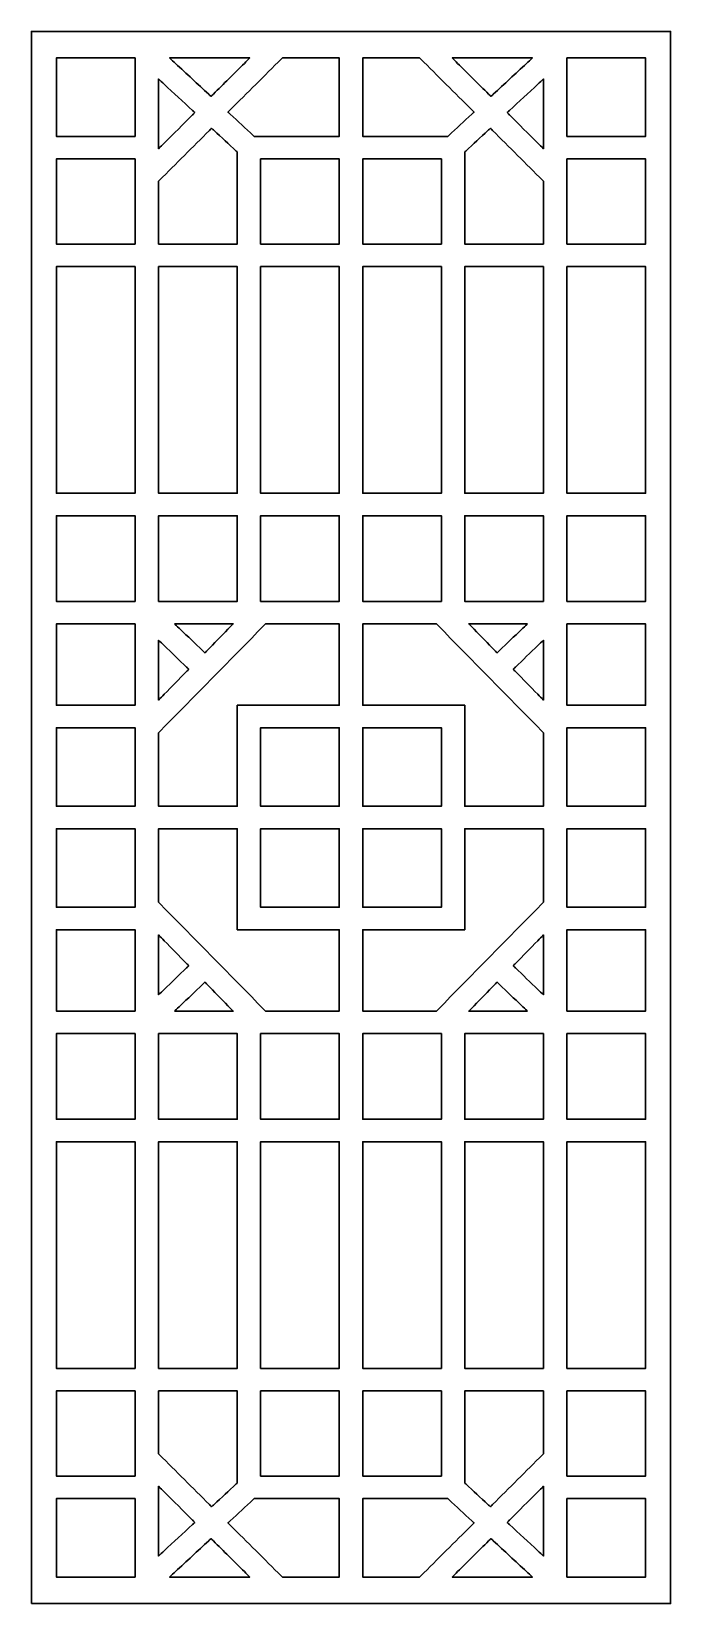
# Model space of a CAD drawing. Header units: centimetres. Extents: x 19.7 to 27, y -9 to 9.
import ezdxf

# ---------------------------------------------------------------- set-up
doc = ezdxf.new("R2010")
doc.units = ezdxf.units.CM
doc.header["$MEASUREMENT"] = 0
doc.layers.add('layer 1', color=7, linetype='Continuous')

msp = doc.modelspace()

# ---------------------------------------------------------------- linework, layer by layer
at = {"layer": 'layer 1', "color": 250, "lineweight": 30}
for points, knots in [([(19.67905, -9.00022), (19.67905, -2.99988), (19.67905, 3.00044), (19.67905, 9.00077), (19.67905, 9.00077), (22.11927, 9.00077), (24.55952, 9.00077), (26.99977, 9.00077), (26.99977, 9.00077), (26.99977, 3.00044), (26.99977, -2.99988), (26.99977, -9.00022), (26.99977, -9.00022), (24.55952, -9.00022), (22.11927, -9.00022), (19.67905, -9.00022)], [0, 0, 0, 0, 0.2, 0.2, 0.2, 0.2, 0.4, 0.4, 0.4, 0.4, 0.6, 0.6, 0.6, 0.6, 1, 1, 1, 1]), ([(20.00307, 8.69696), (20.27824, 8.69696), (20.5534, 8.69696), (20.82855, 8.69696), (20.82855, 8.69696), (20.84112, 8.69696), (20.85369, 8.69696), (20.86627, 8.69696), (20.86627, 8.69696), (20.86627, 8.6849), (20.86627, 8.67281), (20.86627, 8.66076), (20.86627, 8.66076), (20.86627, 8.38538), (20.86627, 8.11002), (20.86627, 7.83465), (20.86627, 7.83465), (20.86627, 7.82256), (20.86627, 7.8105), (20.86627, 7.79844), (20.86627, 7.79844), (20.85369, 7.79844), (20.84112, 7.79844), (20.82855, 7.79844), (20.82855, 7.79844), (20.5534, 7.79844), (20.27824, 7.79844), (20.00307, 7.79844), (20.00307, 7.79844), (19.99052, 7.79844), (19.97795, 7.79844), (19.96537, 7.79844), (19.96537, 7.79844), (19.96537, 7.8105), (19.96537, 7.82256), (19.96537, 7.83465), (19.96537, 7.83465), (19.96537, 8.11002), (19.96537, 8.38538), (19.96537, 8.66076), (19.96537, 8.66076), (19.96537, 8.67281), (19.96537, 8.6849), (19.96537, 8.69696), (19.96537, 8.69696), (19.97795, 8.69696), (19.99052, 8.69696), (20.00307, 8.69696)], [0, 0, 0, 0, 0.07692308, 0.07692308, 0.07692308, 0.07692308, 0.15384615, 0.15384615, 0.15384615, 0.15384615, 0.23076923, 0.23076923, 0.23076923, 0.23076923, 0.30769231, 0.30769231, 0.30769231, 0.30769231, 0.38461538, 0.38461538, 0.38461538, 0.38461538, 0.46153846, 0.46153846, 0.46153846, 0.46153846, 0.53846154, 0.53846154, 0.53846154, 0.53846154, 0.61538462, 0.61538462, 0.61538462, 0.61538462, 0.69230769, 0.69230769, 0.69230769, 0.69230769, 0.76923077, 0.76923077, 0.76923077, 0.76923077, 0.84615385, 0.84615385, 0.84615385, 0.84615385, 1, 1, 1, 1]), ([(21.35509, 8.69696), (21.6004, 8.69696), (21.84569, 8.69696), (22.091, 8.69696), (22.091, 8.69696), (22.1206, 8.69696), (22.15023, 8.69696), (22.17986, 8.69696), (22.17986, 8.69696), (22.15927, 8.67652), (22.13867, 8.65605), (22.11811, 8.63559), (22.11811, 8.63559), (21.99974, 8.51791), (21.88138, 8.40023), (21.763, 8.28254), (21.763, 8.28254), (21.75429, 8.27386), (21.74555, 8.26518), (21.73681, 8.25651), (21.73681, 8.25651), (21.72777, 8.26488), (21.71873, 8.27327), (21.70969, 8.28165), (21.70969, 8.28165), (21.58277, 8.39933), (21.45583, 8.51702), (21.3289, 8.6347), (21.3289, 8.6347), (21.30652, 8.65546), (21.28412, 8.67621), (21.26175, 8.69696), (21.26175, 8.69696), (21.29286, 8.69696), (21.32397, 8.69696), (21.35509, 8.69696)], [0, 0, 0, 0, 0.1, 0.1, 0.1, 0.1, 0.2, 0.2, 0.2, 0.2, 0.3, 0.3, 0.3, 0.3, 0.4, 0.4, 0.4, 0.4, 0.5, 0.5, 0.5, 0.5, 0.6, 0.6, 0.6, 0.6, 0.7, 0.7, 0.7, 0.7, 0.8, 0.8, 0.8, 0.8, 1, 1, 1, 1]), ([(23.20515, 8.66076), (23.20515, 8.38538), (23.20515, 8.11002), (23.20515, 7.83465), (23.20515, 7.83465), (23.20515, 7.82256), (23.20515, 7.8105), (23.20515, 7.79844), (23.20515, 7.79844), (23.19257, 7.79844), (23.18, 7.79844), (23.16743, 7.79844), (23.16743, 7.79844), (22.89226, 7.79844), (22.61709, 7.79844), (22.34194, 7.79844), (22.34194, 7.79844), (22.30999, 7.79844), (22.27804, 7.79844), (22.24611, 7.79844), (22.24611, 7.79844), (22.24102, 7.79844), (22.23596, 7.79844), (22.23087, 7.79844), (22.23087, 7.79844), (22.22722, 7.80181), (22.22357, 7.80521), (22.2199, 7.8086), (22.2199, 7.8086), (22.13231, 7.88981), (22.0447, 7.97103), (21.95712, 8.05225), (21.95712, 8.05225), (21.94808, 8.06063), (21.93901, 8.06901), (21.92997, 8.07741), (21.92997, 8.07741), (21.93871, 8.0861), (21.94745, 8.09478), (21.95618, 8.10346), (21.95618, 8.10346), (22.15146, 8.29762), (22.34673, 8.49176), (22.54201, 8.68592), (22.54201, 8.68592), (22.54571, 8.6896), (22.54942, 8.69328), (22.55314, 8.69696), (22.55314, 8.69696), (22.55846, 8.69696), (22.56381, 8.69696), (22.56913, 8.69696), (22.56913, 8.69696), (22.76856, 8.69696), (22.96799, 8.69696), (23.16743, 8.69696), (23.16743, 8.69696), (23.18, 8.69696), (23.19257, 8.69696), (23.20515, 8.69696), (23.20515, 8.69696), (23.20515, 8.6849), (23.20515, 8.67281), (23.20515, 8.66076)], [0, 0, 0, 0, 0.05882353, 0.05882353, 0.05882353, 0.05882353, 0.11764706, 0.11764706, 0.11764706, 0.11764706, 0.17647059, 0.17647059, 0.17647059, 0.17647059, 0.23529412, 0.23529412, 0.23529412, 0.23529412, 0.29411765, 0.29411765, 0.29411765, 0.29411765, 0.35294118, 0.35294118, 0.35294118, 0.35294118, 0.41176471, 0.41176471, 0.41176471, 0.41176471, 0.47058824, 0.47058824, 0.47058824, 0.47058824, 0.52941176, 0.52941176, 0.52941176, 0.52941176, 0.58823529, 0.58823529, 0.58823529, 0.58823529, 0.64705882, 0.64705882, 0.64705882, 0.64705882, 0.70588235, 0.70588235, 0.70588235, 0.70588235, 0.76470588, 0.76470588, 0.76470588, 0.76470588, 0.82352941, 0.82352941, 0.82352941, 0.82352941, 0.88235294, 0.88235294, 0.88235294, 0.88235294, 1, 1, 1, 1]), ([(23.47367, 7.83465), (23.47367, 8.11002), (23.47367, 8.38538), (23.47367, 8.66076), (23.47367, 8.66076), (23.47367, 8.67281), (23.47367, 8.6849), (23.47367, 8.69696), (23.47367, 8.69696), (23.48624, 8.69696), (23.49882, 8.69696), (23.51136, 8.69696), (23.51136, 8.69696), (23.7108, 8.69696), (23.91023, 8.69696), (24.10967, 8.69696), (24.10967, 8.69696), (24.11501, 8.69696), (24.12033, 8.69696), (24.12568, 8.69696), (24.12568, 8.69696), (24.12937, 8.69328), (24.13309, 8.6896), (24.13679, 8.68592), (24.13679, 8.68592), (24.33208, 8.49176), (24.52734, 8.29762), (24.72263, 8.10346), (24.72263, 8.10346), (24.73137, 8.09478), (24.74008, 8.0861), (24.74882, 8.07741), (24.74882, 8.07741), (24.73978, 8.06901), (24.73074, 8.06063), (24.7217, 8.05225), (24.7217, 8.05225), (24.63409, 7.97103), (24.5465, 7.88981), (24.4589, 7.8086), (24.4589, 7.8086), (24.45525, 7.80521), (24.45158, 7.80181), (24.44793, 7.79844), (24.44793, 7.79844), (24.44286, 7.79844), (24.43777, 7.79844), (24.43271, 7.79844), (24.43271, 7.79844), (24.40075, 7.79844), (24.3688, 7.79844), (24.33685, 7.79844), (24.33685, 7.79844), (24.0617, 7.79844), (23.78653, 7.79844), (23.51136, 7.79844), (23.51136, 7.79844), (23.49882, 7.79844), (23.48624, 7.79844), (23.47367, 7.79844), (23.47367, 7.79844), (23.47367, 7.8105), (23.47367, 7.82256), (23.47367, 7.83465)], [0, 0, 0, 0, 0.05882353, 0.05882353, 0.05882353, 0.05882353, 0.11764706, 0.11764706, 0.11764706, 0.11764706, 0.17647059, 0.17647059, 0.17647059, 0.17647059, 0.23529412, 0.23529412, 0.23529412, 0.23529412, 0.29411765, 0.29411765, 0.29411765, 0.29411765, 0.35294118, 0.35294118, 0.35294118, 0.35294118, 0.41176471, 0.41176471, 0.41176471, 0.41176471, 0.47058824, 0.47058824, 0.47058824, 0.47058824, 0.52941176, 0.52941176, 0.52941176, 0.52941176, 0.58823529, 0.58823529, 0.58823529, 0.58823529, 0.64705882, 0.64705882, 0.64705882, 0.64705882, 0.70588235, 0.70588235, 0.70588235, 0.70588235, 0.76470588, 0.76470588, 0.76470588, 0.76470588, 0.82352941, 0.82352941, 0.82352941, 0.82352941, 0.88235294, 0.88235294, 0.88235294, 0.88235294, 1, 1, 1, 1]), ([(25.34989, 8.6347), (25.22296, 8.51702), (25.09603, 8.39933), (24.96912, 8.28165), (24.96912, 8.28165), (24.96006, 8.27327), (24.95102, 8.26488), (24.94198, 8.25651), (24.94198, 8.25651), (24.93327, 8.26518), (24.92453, 8.27386), (24.91579, 8.28254), (24.91579, 8.28254), (24.79741, 8.40023), (24.67906, 8.51791), (24.56068, 8.63559), (24.56068, 8.63559), (24.54011, 8.65605), (24.51952, 8.67652), (24.49896, 8.69696), (24.49896, 8.69696), (24.52857, 8.69696), (24.55819, 8.69696), (24.58782, 8.69696), (24.58782, 8.69696), (24.83311, 8.69696), (25.07839, 8.69696), (25.3237, 8.69696), (25.3237, 8.69696), (25.35481, 8.69696), (25.38593, 8.69696), (25.41705, 8.69696), (25.41705, 8.69696), (25.39467, 8.67621), (25.37227, 8.65546), (25.34989, 8.6347)], [0, 0, 0, 0, 0.1, 0.1, 0.1, 0.1, 0.2, 0.2, 0.2, 0.2, 0.3, 0.3, 0.3, 0.3, 0.4, 0.4, 0.4, 0.4, 0.5, 0.5, 0.5, 0.5, 0.6, 0.6, 0.6, 0.6, 0.7, 0.7, 0.7, 0.7, 0.8, 0.8, 0.8, 0.8, 1, 1, 1, 1]), ([(26.67572, 7.79844), (26.40056, 7.79844), (26.12541, 7.79844), (25.85024, 7.79844), (25.85024, 7.79844), (25.83767, 7.79844), (25.8251, 7.79844), (25.81253, 7.79844), (25.81253, 7.79844), (25.81253, 7.8105), (25.81253, 7.82256), (25.81253, 7.83465), (25.81253, 7.83465), (25.81253, 8.11002), (25.81253, 8.38538), (25.81253, 8.66076), (25.81253, 8.66076), (25.81253, 8.67281), (25.81253, 8.6849), (25.81253, 8.69696), (25.81253, 8.69696), (25.8251, 8.69696), (25.83767, 8.69696), (25.85024, 8.69696), (25.85024, 8.69696), (26.12541, 8.69696), (26.40056, 8.69696), (26.67572, 8.69696), (26.67572, 8.69696), (26.68829, 8.69696), (26.70087, 8.69696), (26.71344, 8.69696), (26.71344, 8.69696), (26.71344, 8.6849), (26.71344, 8.67281), (26.71344, 8.66076), (26.71344, 8.66076), (26.71344, 8.38538), (26.71344, 8.11002), (26.71344, 7.83465), (26.71344, 7.83465), (26.71344, 7.82256), (26.71344, 7.8105), (26.71344, 7.79844), (26.71344, 7.79844), (26.70087, 7.79844), (26.68829, 7.79844), (26.67572, 7.79844)], [0, 0, 0, 0, 0.07692308, 0.07692308, 0.07692308, 0.07692308, 0.15384615, 0.15384615, 0.15384615, 0.15384615, 0.23076923, 0.23076923, 0.23076923, 0.23076923, 0.30769231, 0.30769231, 0.30769231, 0.30769231, 0.38461538, 0.38461538, 0.38461538, 0.38461538, 0.46153846, 0.46153846, 0.46153846, 0.46153846, 0.53846154, 0.53846154, 0.53846154, 0.53846154, 0.61538462, 0.61538462, 0.61538462, 0.61538462, 0.69230769, 0.69230769, 0.69230769, 0.69230769, 0.76923077, 0.76923077, 0.76923077, 0.76923077, 0.84615385, 0.84615385, 0.84615385, 0.84615385, 1, 1, 1, 1]), ([(21.13479, 7.74757), (21.13479, 7.95537), (21.13479, 8.16318), (21.13479, 8.37098), (21.13479, 8.37098), (21.13479, 8.3994), (21.13479, 8.42784), (21.13479, 8.45627), (21.13479, 8.45627), (21.1561, 8.43653), (21.17741, 8.41677), (21.1987, 8.39703), (21.1987, 8.39703), (21.30685, 8.29675), (21.415, 8.19648), (21.52315, 8.0962), (21.52315, 8.0962), (21.53219, 8.08782), (21.54124, 8.07944), (21.55028, 8.07104), (21.55028, 8.07104), (21.54156, 8.06237), (21.53282, 8.05368), (21.52409, 8.04499), (21.52409, 8.04499), (21.41593, 7.93747), (21.30778, 7.82995), (21.19963, 7.72241), (21.19963, 7.72241), (21.17801, 7.70093), (21.1564, 7.67944), (21.13479, 7.65796), (21.13479, 7.65796), (21.13479, 7.68784), (21.13479, 7.71772), (21.13479, 7.74757)], [0, 0, 0, 0, 0.1, 0.1, 0.1, 0.1, 0.2, 0.2, 0.2, 0.2, 0.3, 0.3, 0.3, 0.3, 0.4, 0.4, 0.4, 0.4, 0.5, 0.5, 0.5, 0.5, 0.6, 0.6, 0.6, 0.6, 0.7, 0.7, 0.7, 0.7, 0.8, 0.8, 0.8, 0.8, 1, 1, 1, 1]), ([(25.47917, 7.72241), (25.37101, 7.82995), (25.26286, 7.93747), (25.15471, 8.04499), (25.15471, 8.04499), (25.14599, 8.05368), (25.13726, 8.06237), (25.12852, 8.07104), (25.12852, 8.07104), (25.13756, 8.07944), (25.14659, 8.08782), (25.15566, 8.0962), (25.15566, 8.0962), (25.26381, 8.19648), (25.37194, 8.29675), (25.4801, 8.39703), (25.4801, 8.39703), (25.50141, 8.41677), (25.52269, 8.43653), (25.544, 8.45627), (25.544, 8.45627), (25.544, 8.42784), (25.544, 8.3994), (25.544, 8.37098), (25.544, 8.37098), (25.544, 8.16318), (25.544, 7.95537), (25.544, 7.74757), (25.544, 7.74757), (25.544, 7.71772), (25.544, 7.68784), (25.544, 7.65796), (25.544, 7.65796), (25.52239, 7.67944), (25.50078, 7.70093), (25.47917, 7.72241)], [0, 0, 0, 0, 0.1, 0.1, 0.1, 0.1, 0.2, 0.2, 0.2, 0.2, 0.3, 0.3, 0.3, 0.3, 0.4, 0.4, 0.4, 0.4, 0.5, 0.5, 0.5, 0.5, 0.6, 0.6, 0.6, 0.6, 0.7, 0.7, 0.7, 0.7, 0.8, 0.8, 0.8, 0.8, 1, 1, 1, 1]), ([(22.03571, 7.6056), (22.03571, 7.27111), (22.03571, 6.93659), (22.03571, 6.6021), (22.03571, 6.6021), (22.03571, 6.59004), (22.03571, 6.57796), (22.03571, 6.56589), (22.03571, 6.56589), (22.02314, 6.56589), (22.01057, 6.56589), (21.99799, 6.56589), (21.99799, 6.56589), (21.72282, 6.56589), (21.44767, 6.56589), (21.17251, 6.56589), (21.17251, 6.56589), (21.15994, 6.56589), (21.14736, 6.56589), (21.13479, 6.56589), (21.13479, 6.56589), (21.13479, 6.57796), (21.13479, 6.59004), (21.13479, 6.6021), (21.13479, 6.6021), (21.13479, 6.82546), (21.13479, 7.04883), (21.13479, 7.27219), (21.13479, 7.27219), (21.13479, 7.27707), (21.13479, 7.28196), (21.13479, 7.28684), (21.13479, 7.28684), (21.13833, 7.29033), (21.14185, 7.29385), (21.14539, 7.29735), (21.14539, 7.29735), (21.336, 7.48687), (21.52662, 7.6764), (21.71725, 7.86591), (21.71725, 7.86591), (21.72598, 7.87461), (21.7347, 7.88328), (21.74344, 7.89197), (21.74344, 7.89197), (21.75247, 7.88356), (21.76151, 7.87519), (21.77058, 7.86681), (21.77058, 7.86681), (21.8551, 7.78842), (21.93964, 7.71004), (22.02418, 7.63166), (22.02418, 7.63166), (22.02802, 7.6281), (22.03188, 7.62454), (22.03571, 7.62098), (22.03571, 7.62098), (22.03571, 7.61585), (22.03571, 7.61073), (22.03571, 7.6056)], [0, 0, 0, 0, 0.0625, 0.0625, 0.0625, 0.0625, 0.125, 0.125, 0.125, 0.125, 0.1875, 0.1875, 0.1875, 0.1875, 0.25, 0.25, 0.25, 0.25, 0.3125, 0.3125, 0.3125, 0.3125, 0.375, 0.375, 0.375, 0.375, 0.4375, 0.4375, 0.4375, 0.4375, 0.5, 0.5, 0.5, 0.5, 0.5625, 0.5625, 0.5625, 0.5625, 0.625, 0.625, 0.625, 0.625, 0.6875, 0.6875, 0.6875, 0.6875, 0.75, 0.75, 0.75, 0.75, 0.8125, 0.8125, 0.8125, 0.8125, 0.875, 0.875, 0.875, 0.875, 1, 1, 1, 1]), ([(24.65461, 7.63166), (24.73915, 7.71004), (24.8237, 7.78842), (24.90824, 7.86681), (24.90824, 7.86681), (24.91728, 7.87519), (24.92632, 7.88356), (24.93536, 7.89197), (24.93536, 7.89197), (24.9441, 7.88328), (24.95283, 7.87461), (24.96155, 7.86591), (24.96155, 7.86591), (25.15217, 7.6764), (25.3428, 7.48687), (25.53341, 7.29735), (25.53341, 7.29735), (25.53693, 7.29385), (25.54047, 7.29033), (25.544, 7.28684), (25.544, 7.28684), (25.544, 7.28196), (25.544, 7.27707), (25.544, 7.27219), (25.544, 7.27219), (25.544, 7.04883), (25.544, 6.82546), (25.544, 6.6021), (25.544, 6.6021), (25.544, 6.59004), (25.544, 6.57796), (25.544, 6.56589), (25.544, 6.56589), (25.53143, 6.56589), (25.51886, 6.56589), (25.50629, 6.56589), (25.50629, 6.56589), (25.23114, 6.56589), (24.95597, 6.56589), (24.6808, 6.56589), (24.6808, 6.56589), (24.66823, 6.56589), (24.65566, 6.56589), (24.64308, 6.56589), (24.64308, 6.56589), (24.64308, 6.57796), (24.64308, 6.59004), (24.64308, 6.6021), (24.64308, 6.6021), (24.64308, 6.93659), (24.64308, 7.27111), (24.64308, 7.6056), (24.64308, 7.6056), (24.64308, 7.61073), (24.64308, 7.61585), (24.64308, 7.62098), (24.64308, 7.62098), (24.64694, 7.62454), (24.65078, 7.6281), (24.65461, 7.63166)], [0, 0, 0, 0, 0.0625, 0.0625, 0.0625, 0.0625, 0.125, 0.125, 0.125, 0.125, 0.1875, 0.1875, 0.1875, 0.1875, 0.25, 0.25, 0.25, 0.25, 0.3125, 0.3125, 0.3125, 0.3125, 0.375, 0.375, 0.375, 0.375, 0.4375, 0.4375, 0.4375, 0.4375, 0.5, 0.5, 0.5, 0.5, 0.5625, 0.5625, 0.5625, 0.5625, 0.625, 0.625, 0.625, 0.625, 0.6875, 0.6875, 0.6875, 0.6875, 0.75, 0.75, 0.75, 0.75, 0.8125, 0.8125, 0.8125, 0.8125, 0.875, 0.875, 0.875, 0.875, 1, 1, 1, 1]), ([(20.00307, 7.54063), (20.27824, 7.54063), (20.5534, 7.54063), (20.82855, 7.54063), (20.82855, 7.54063), (20.84112, 7.54063), (20.85369, 7.54063), (20.86627, 7.54063), (20.86627, 7.54063), (20.86627, 7.52855), (20.86627, 7.51648), (20.86627, 7.50442), (20.86627, 7.50442), (20.86627, 7.20363), (20.86627, 6.90287), (20.86627, 6.6021), (20.86627, 6.6021), (20.86627, 6.59004), (20.86627, 6.57796), (20.86627, 6.56589), (20.86627, 6.56589), (20.85369, 6.56589), (20.84112, 6.56589), (20.82855, 6.56589), (20.82855, 6.56589), (20.5534, 6.56589), (20.27824, 6.56589), (20.00307, 6.56589), (20.00307, 6.56589), (19.99052, 6.56589), (19.97795, 6.56589), (19.96537, 6.56589), (19.96537, 6.56589), (19.96537, 6.57796), (19.96537, 6.59004), (19.96537, 6.6021), (19.96537, 6.6021), (19.96537, 6.90287), (19.96537, 7.20363), (19.96537, 7.50442), (19.96537, 7.50442), (19.96537, 7.51648), (19.96537, 7.52855), (19.96537, 7.54063), (19.96537, 7.54063), (19.97795, 7.54063), (19.99052, 7.54063), (20.00307, 7.54063)], [0, 0, 0, 0, 0.07692308, 0.07692308, 0.07692308, 0.07692308, 0.15384615, 0.15384615, 0.15384615, 0.15384615, 0.23076923, 0.23076923, 0.23076923, 0.23076923, 0.30769231, 0.30769231, 0.30769231, 0.30769231, 0.38461538, 0.38461538, 0.38461538, 0.38461538, 0.46153846, 0.46153846, 0.46153846, 0.46153846, 0.53846154, 0.53846154, 0.53846154, 0.53846154, 0.61538462, 0.61538462, 0.61538462, 0.61538462, 0.69230769, 0.69230769, 0.69230769, 0.69230769, 0.76923077, 0.76923077, 0.76923077, 0.76923077, 0.84615385, 0.84615385, 0.84615385, 0.84615385, 1, 1, 1, 1]), ([(23.20515, 7.50442), (23.20515, 7.20363), (23.20515, 6.90287), (23.20515, 6.6021), (23.20515, 6.6021), (23.20515, 6.59004), (23.20515, 6.57796), (23.20515, 6.56589), (23.20515, 6.56589), (23.19257, 6.56589), (23.18, 6.56589), (23.16743, 6.56589), (23.16743, 6.56589), (22.89226, 6.56589), (22.61709, 6.56589), (22.34194, 6.56589), (22.34194, 6.56589), (22.32937, 6.56589), (22.3168, 6.56589), (22.30423, 6.56589), (22.30423, 6.56589), (22.30423, 6.57796), (22.30423, 6.59004), (22.30423, 6.6021), (22.30423, 6.6021), (22.30423, 6.90287), (22.30423, 7.20363), (22.30423, 7.50442), (22.30423, 7.50442), (22.30423, 7.51648), (22.30423, 7.52855), (22.30423, 7.54063), (22.30423, 7.54063), (22.3168, 7.54063), (22.32937, 7.54063), (22.34194, 7.54063), (22.34194, 7.54063), (22.61709, 7.54063), (22.89226, 7.54063), (23.16743, 7.54063), (23.16743, 7.54063), (23.18, 7.54063), (23.19257, 7.54063), (23.20515, 7.54063), (23.20515, 7.54063), (23.20515, 7.52855), (23.20515, 7.51648), (23.20515, 7.50442)], [0, 0, 0, 0, 0.07692308, 0.07692308, 0.07692308, 0.07692308, 0.15384615, 0.15384615, 0.15384615, 0.15384615, 0.23076923, 0.23076923, 0.23076923, 0.23076923, 0.30769231, 0.30769231, 0.30769231, 0.30769231, 0.38461538, 0.38461538, 0.38461538, 0.38461538, 0.46153846, 0.46153846, 0.46153846, 0.46153846, 0.53846154, 0.53846154, 0.53846154, 0.53846154, 0.61538462, 0.61538462, 0.61538462, 0.61538462, 0.69230769, 0.69230769, 0.69230769, 0.69230769, 0.76923077, 0.76923077, 0.76923077, 0.76923077, 0.84615385, 0.84615385, 0.84615385, 0.84615385, 1, 1, 1, 1]), ([(23.47367, 6.6021), (23.47367, 6.90287), (23.47367, 7.20363), (23.47367, 7.50442), (23.47367, 7.50442), (23.47367, 7.51648), (23.47367, 7.52855), (23.47367, 7.54063), (23.47367, 7.54063), (23.48624, 7.54063), (23.49882, 7.54063), (23.51136, 7.54063), (23.51136, 7.54063), (23.78653, 7.54063), (24.0617, 7.54063), (24.33685, 7.54063), (24.33685, 7.54063), (24.34941, 7.54063), (24.36199, 7.54063), (24.37456, 7.54063), (24.37456, 7.54063), (24.37456, 7.52855), (24.37456, 7.51648), (24.37456, 7.50442), (24.37456, 7.50442), (24.37456, 7.20363), (24.37456, 6.90287), (24.37456, 6.6021), (24.37456, 6.6021), (24.37456, 6.59004), (24.37456, 6.57796), (24.37456, 6.56589), (24.37456, 6.56589), (24.36199, 6.56589), (24.34941, 6.56589), (24.33685, 6.56589), (24.33685, 6.56589), (24.0617, 6.56589), (23.78653, 6.56589), (23.51136, 6.56589), (23.51136, 6.56589), (23.49882, 6.56589), (23.48624, 6.56589), (23.47367, 6.56589), (23.47367, 6.56589), (23.47367, 6.57796), (23.47367, 6.59004), (23.47367, 6.6021)], [0, 0, 0, 0, 0.07692308, 0.07692308, 0.07692308, 0.07692308, 0.15384615, 0.15384615, 0.15384615, 0.15384615, 0.23076923, 0.23076923, 0.23076923, 0.23076923, 0.30769231, 0.30769231, 0.30769231, 0.30769231, 0.38461538, 0.38461538, 0.38461538, 0.38461538, 0.46153846, 0.46153846, 0.46153846, 0.46153846, 0.53846154, 0.53846154, 0.53846154, 0.53846154, 0.61538462, 0.61538462, 0.61538462, 0.61538462, 0.69230769, 0.69230769, 0.69230769, 0.69230769, 0.76923077, 0.76923077, 0.76923077, 0.76923077, 0.84615385, 0.84615385, 0.84615385, 0.84615385, 1, 1, 1, 1]), ([(26.67572, 6.56589), (26.40056, 6.56589), (26.12541, 6.56589), (25.85024, 6.56589), (25.85024, 6.56589), (25.83767, 6.56589), (25.8251, 6.56589), (25.81253, 6.56589), (25.81253, 6.56589), (25.81253, 6.57796), (25.81253, 6.59004), (25.81253, 6.6021), (25.81253, 6.6021), (25.81253, 6.90287), (25.81253, 7.20363), (25.81253, 7.50442), (25.81253, 7.50442), (25.81253, 7.51648), (25.81253, 7.52855), (25.81253, 7.54063), (25.81253, 7.54063), (25.8251, 7.54063), (25.83767, 7.54063), (25.85024, 7.54063), (25.85024, 7.54063), (26.12541, 7.54063), (26.40056, 7.54063), (26.67572, 7.54063), (26.67572, 7.54063), (26.68829, 7.54063), (26.70087, 7.54063), (26.71344, 7.54063), (26.71344, 7.54063), (26.71344, 7.52855), (26.71344, 7.51648), (26.71344, 7.50442), (26.71344, 7.50442), (26.71344, 7.20363), (26.71344, 6.90287), (26.71344, 6.6021), (26.71344, 6.6021), (26.71344, 6.59004), (26.71344, 6.57796), (26.71344, 6.56589), (26.71344, 6.56589), (26.70087, 6.56589), (26.68829, 6.56589), (26.67572, 6.56589)], [0, 0, 0, 0, 0.07692308, 0.07692308, 0.07692308, 0.07692308, 0.15384615, 0.15384615, 0.15384615, 0.15384615, 0.23076923, 0.23076923, 0.23076923, 0.23076923, 0.30769231, 0.30769231, 0.30769231, 0.30769231, 0.38461538, 0.38461538, 0.38461538, 0.38461538, 0.46153846, 0.46153846, 0.46153846, 0.46153846, 0.53846154, 0.53846154, 0.53846154, 0.53846154, 0.61538462, 0.61538462, 0.61538462, 0.61538462, 0.69230769, 0.69230769, 0.69230769, 0.69230769, 0.76923077, 0.76923077, 0.76923077, 0.76923077, 0.84615385, 0.84615385, 0.84615385, 0.84615385, 1, 1, 1, 1]), ([(20.00307, 6.30808), (20.27824, 6.30808), (20.5534, 6.30808), (20.82855, 6.30808), (20.82855, 6.30808), (20.84112, 6.30808), (20.85369, 6.30808), (20.86627, 6.30808), (20.86627, 6.30808), (20.86627, 6.29603), (20.86627, 6.28396), (20.86627, 6.27188), (20.86627, 6.27188), (20.86627, 5.43083), (20.86627, 4.58976), (20.86627, 3.74872), (20.86627, 3.74872), (20.86627, 3.73666), (20.86627, 3.72457), (20.86627, 3.71251), (20.86627, 3.71251), (20.85369, 3.71251), (20.84112, 3.71251), (20.82855, 3.71251), (20.82855, 3.71251), (20.5534, 3.71251), (20.27824, 3.71251), (20.00307, 3.71251), (20.00307, 3.71251), (19.99052, 3.71251), (19.97795, 3.71251), (19.96537, 3.71251), (19.96537, 3.71251), (19.96537, 3.72457), (19.96537, 3.73666), (19.96537, 3.74872), (19.96537, 3.74872), (19.96537, 4.58976), (19.96537, 5.43083), (19.96537, 6.27188), (19.96537, 6.27188), (19.96537, 6.28396), (19.96537, 6.29603), (19.96537, 6.30808), (19.96537, 6.30808), (19.97795, 6.30808), (19.99052, 6.30808), (20.00307, 6.30808)], [0, 0, 0, 0, 0.07692308, 0.07692308, 0.07692308, 0.07692308, 0.15384615, 0.15384615, 0.15384615, 0.15384615, 0.23076923, 0.23076923, 0.23076923, 0.23076923, 0.30769231, 0.30769231, 0.30769231, 0.30769231, 0.38461538, 0.38461538, 0.38461538, 0.38461538, 0.46153846, 0.46153846, 0.46153846, 0.46153846, 0.53846154, 0.53846154, 0.53846154, 0.53846154, 0.61538462, 0.61538462, 0.61538462, 0.61538462, 0.69230769, 0.69230769, 0.69230769, 0.69230769, 0.76923077, 0.76923077, 0.76923077, 0.76923077, 0.84615385, 0.84615385, 0.84615385, 0.84615385, 1, 1, 1, 1]), ([(21.99799, 3.71251), (21.72282, 3.71251), (21.44767, 3.71251), (21.17251, 3.71251), (21.17251, 3.71251), (21.15994, 3.71251), (21.14736, 3.71251), (21.13479, 3.71251), (21.13479, 3.71251), (21.13479, 3.72457), (21.13479, 3.73666), (21.13479, 3.74872), (21.13479, 3.74872), (21.13479, 4.58976), (21.13479, 5.43083), (21.13479, 6.27188), (21.13479, 6.27188), (21.13479, 6.28396), (21.13479, 6.29603), (21.13479, 6.30808), (21.13479, 6.30808), (21.14736, 6.30808), (21.15994, 6.30808), (21.17251, 6.30808), (21.17251, 6.30808), (21.44767, 6.30808), (21.72282, 6.30808), (21.99799, 6.30808), (21.99799, 6.30808), (22.01057, 6.30808), (22.02314, 6.30808), (22.03571, 6.30808), (22.03571, 6.30808), (22.03571, 6.29603), (22.03571, 6.28396), (22.03571, 6.27188), (22.03571, 6.27188), (22.03571, 5.43083), (22.03571, 4.58976), (22.03571, 3.74872), (22.03571, 3.74872), (22.03571, 3.73666), (22.03571, 3.72457), (22.03571, 3.71251), (22.03571, 3.71251), (22.02314, 3.71251), (22.01057, 3.71251), (21.99799, 3.71251)], [0, 0, 0, 0, 0.07692308, 0.07692308, 0.07692308, 0.07692308, 0.15384615, 0.15384615, 0.15384615, 0.15384615, 0.23076923, 0.23076923, 0.23076923, 0.23076923, 0.30769231, 0.30769231, 0.30769231, 0.30769231, 0.38461538, 0.38461538, 0.38461538, 0.38461538, 0.46153846, 0.46153846, 0.46153846, 0.46153846, 0.53846154, 0.53846154, 0.53846154, 0.53846154, 0.61538462, 0.61538462, 0.61538462, 0.61538462, 0.69230769, 0.69230769, 0.69230769, 0.69230769, 0.76923077, 0.76923077, 0.76923077, 0.76923077, 0.84615385, 0.84615385, 0.84615385, 0.84615385, 1, 1, 1, 1]), ([(23.20515, 6.27188), (23.20515, 5.43083), (23.20515, 4.58976), (23.20515, 3.74872), (23.20515, 3.74872), (23.20515, 3.73666), (23.20515, 3.72457), (23.20515, 3.71251), (23.20515, 3.71251), (23.19257, 3.71251), (23.18, 3.71251), (23.16743, 3.71251), (23.16743, 3.71251), (22.89226, 3.71251), (22.61709, 3.71251), (22.34194, 3.71251), (22.34194, 3.71251), (22.32937, 3.71251), (22.3168, 3.71251), (22.30423, 3.71251), (22.30423, 3.71251), (22.30423, 3.72457), (22.30423, 3.73666), (22.30423, 3.74872), (22.30423, 3.74872), (22.30423, 4.58976), (22.30423, 5.43083), (22.30423, 6.27188), (22.30423, 6.27188), (22.30423, 6.28396), (22.30423, 6.29603), (22.30423, 6.30808), (22.30423, 6.30808), (22.3168, 6.30808), (22.32937, 6.30808), (22.34194, 6.30808), (22.34194, 6.30808), (22.61709, 6.30808), (22.89226, 6.30808), (23.16743, 6.30808), (23.16743, 6.30808), (23.18, 6.30808), (23.19257, 6.30808), (23.20515, 6.30808), (23.20515, 6.30808), (23.20515, 6.29603), (23.20515, 6.28396), (23.20515, 6.27188)], [0, 0, 0, 0, 0.07692308, 0.07692308, 0.07692308, 0.07692308, 0.15384615, 0.15384615, 0.15384615, 0.15384615, 0.23076923, 0.23076923, 0.23076923, 0.23076923, 0.30769231, 0.30769231, 0.30769231, 0.30769231, 0.38461538, 0.38461538, 0.38461538, 0.38461538, 0.46153846, 0.46153846, 0.46153846, 0.46153846, 0.53846154, 0.53846154, 0.53846154, 0.53846154, 0.61538462, 0.61538462, 0.61538462, 0.61538462, 0.69230769, 0.69230769, 0.69230769, 0.69230769, 0.76923077, 0.76923077, 0.76923077, 0.76923077, 0.84615385, 0.84615385, 0.84615385, 0.84615385, 1, 1, 1, 1]), ([(23.47367, 3.74872), (23.47367, 4.58976), (23.47367, 5.43083), (23.47367, 6.27188), (23.47367, 6.27188), (23.47367, 6.28396), (23.47367, 6.29603), (23.47367, 6.30808), (23.47367, 6.30808), (23.48624, 6.30808), (23.49882, 6.30808), (23.51136, 6.30808), (23.51136, 6.30808), (23.78653, 6.30808), (24.0617, 6.30808), (24.33685, 6.30808), (24.33685, 6.30808), (24.34941, 6.30808), (24.36199, 6.30808), (24.37456, 6.30808), (24.37456, 6.30808), (24.37456, 6.29603), (24.37456, 6.28396), (24.37456, 6.27188), (24.37456, 6.27188), (24.37456, 5.43083), (24.37456, 4.58976), (24.37456, 3.74872), (24.37456, 3.74872), (24.37456, 3.73666), (24.37456, 3.72457), (24.37456, 3.71251), (24.37456, 3.71251), (24.36199, 3.71251), (24.34941, 3.71251), (24.33685, 3.71251), (24.33685, 3.71251), (24.0617, 3.71251), (23.78653, 3.71251), (23.51136, 3.71251), (23.51136, 3.71251), (23.49882, 3.71251), (23.48624, 3.71251), (23.47367, 3.71251), (23.47367, 3.71251), (23.47367, 3.72457), (23.47367, 3.73666), (23.47367, 3.74872)], [0, 0, 0, 0, 0.07692308, 0.07692308, 0.07692308, 0.07692308, 0.15384615, 0.15384615, 0.15384615, 0.15384615, 0.23076923, 0.23076923, 0.23076923, 0.23076923, 0.30769231, 0.30769231, 0.30769231, 0.30769231, 0.38461538, 0.38461538, 0.38461538, 0.38461538, 0.46153846, 0.46153846, 0.46153846, 0.46153846, 0.53846154, 0.53846154, 0.53846154, 0.53846154, 0.61538462, 0.61538462, 0.61538462, 0.61538462, 0.69230769, 0.69230769, 0.69230769, 0.69230769, 0.76923077, 0.76923077, 0.76923077, 0.76923077, 0.84615385, 0.84615385, 0.84615385, 0.84615385, 1, 1, 1, 1]), ([(24.64308, 3.74872), (24.64308, 4.58976), (24.64308, 5.43083), (24.64308, 6.27188), (24.64308, 6.27188), (24.64308, 6.28396), (24.64308, 6.29603), (24.64308, 6.30808), (24.64308, 6.30808), (24.65566, 6.30808), (24.66823, 6.30808), (24.6808, 6.30808), (24.6808, 6.30808), (24.95597, 6.30808), (25.23114, 6.30808), (25.50629, 6.30808), (25.50629, 6.30808), (25.51886, 6.30808), (25.53143, 6.30808), (25.544, 6.30808), (25.544, 6.30808), (25.544, 6.29603), (25.544, 6.28396), (25.544, 6.27188), (25.544, 6.27188), (25.544, 5.43083), (25.544, 4.58976), (25.544, 3.74872), (25.544, 3.74872), (25.544, 3.73666), (25.544, 3.72457), (25.544, 3.71251), (25.544, 3.71251), (25.53143, 3.71251), (25.51886, 3.71251), (25.50629, 3.71251), (25.50629, 3.71251), (25.23114, 3.71251), (24.95597, 3.71251), (24.6808, 3.71251), (24.6808, 3.71251), (24.66823, 3.71251), (24.65566, 3.71251), (24.64308, 3.71251), (24.64308, 3.71251), (24.64308, 3.72457), (24.64308, 3.73666), (24.64308, 3.74872)], [0, 0, 0, 0, 0.07692308, 0.07692308, 0.07692308, 0.07692308, 0.15384615, 0.15384615, 0.15384615, 0.15384615, 0.23076923, 0.23076923, 0.23076923, 0.23076923, 0.30769231, 0.30769231, 0.30769231, 0.30769231, 0.38461538, 0.38461538, 0.38461538, 0.38461538, 0.46153846, 0.46153846, 0.46153846, 0.46153846, 0.53846154, 0.53846154, 0.53846154, 0.53846154, 0.61538462, 0.61538462, 0.61538462, 0.61538462, 0.69230769, 0.69230769, 0.69230769, 0.69230769, 0.76923077, 0.76923077, 0.76923077, 0.76923077, 0.84615385, 0.84615385, 0.84615385, 0.84615385, 1, 1, 1, 1]), ([(26.67572, 3.71251), (26.40056, 3.71251), (26.12541, 3.71251), (25.85024, 3.71251), (25.85024, 3.71251), (25.83767, 3.71251), (25.8251, 3.71251), (25.81253, 3.71251), (25.81253, 3.71251), (25.81253, 3.72457), (25.81253, 3.73666), (25.81253, 3.74872), (25.81253, 3.74872), (25.81253, 4.58976), (25.81253, 5.43083), (25.81253, 6.27188), (25.81253, 6.27188), (25.81253, 6.28396), (25.81253, 6.29603), (25.81253, 6.30808), (25.81253, 6.30808), (25.8251, 6.30808), (25.83767, 6.30808), (25.85024, 6.30808), (25.85024, 6.30808), (26.12541, 6.30808), (26.40056, 6.30808), (26.67572, 6.30808), (26.67572, 6.30808), (26.68829, 6.30808), (26.70087, 6.30808), (26.71344, 6.30808), (26.71344, 6.30808), (26.71344, 6.29603), (26.71344, 6.28396), (26.71344, 6.27188), (26.71344, 6.27188), (26.71344, 5.43083), (26.71344, 4.58976), (26.71344, 3.74872), (26.71344, 3.74872), (26.71344, 3.73666), (26.71344, 3.72457), (26.71344, 3.71251), (26.71344, 3.71251), (26.70087, 3.71251), (26.68829, 3.71251), (26.67572, 3.71251)], [0, 0, 0, 0, 0.07692308, 0.07692308, 0.07692308, 0.07692308, 0.15384615, 0.15384615, 0.15384615, 0.15384615, 0.23076923, 0.23076923, 0.23076923, 0.23076923, 0.30769231, 0.30769231, 0.30769231, 0.30769231, 0.38461538, 0.38461538, 0.38461538, 0.38461538, 0.46153846, 0.46153846, 0.46153846, 0.46153846, 0.53846154, 0.53846154, 0.53846154, 0.53846154, 0.61538462, 0.61538462, 0.61538462, 0.61538462, 0.69230769, 0.69230769, 0.69230769, 0.69230769, 0.76923077, 0.76923077, 0.76923077, 0.76923077, 0.84615385, 0.84615385, 0.84615385, 0.84615385, 1, 1, 1, 1]), ([(20.00307, 3.4547), (20.27824, 3.4547), (20.5534, 3.4547), (20.82855, 3.4547), (20.82855, 3.4547), (20.84112, 3.4547), (20.85369, 3.4547), (20.86627, 3.4547), (20.86627, 3.4547), (20.86627, 3.44262), (20.86627, 3.43055), (20.86627, 3.4185), (20.86627, 3.4185), (20.86627, 3.11568), (20.86627, 2.81287), (20.86627, 2.51003), (20.86627, 2.51003), (20.86627, 2.49797), (20.86627, 2.48591), (20.86627, 2.47382), (20.86627, 2.47382), (20.85369, 2.47382), (20.84112, 2.47382), (20.82855, 2.47382), (20.82855, 2.47382), (20.5534, 2.47382), (20.27824, 2.47382), (20.00307, 2.47382), (20.00307, 2.47382), (19.99052, 2.47382), (19.97795, 2.47382), (19.96537, 2.47382), (19.96537, 2.47382), (19.96537, 2.48591), (19.96537, 2.49797), (19.96537, 2.51003), (19.96537, 2.51003), (19.96537, 2.81287), (19.96537, 3.11568), (19.96537, 3.4185), (19.96537, 3.4185), (19.96537, 3.43055), (19.96537, 3.44262), (19.96537, 3.4547), (19.96537, 3.4547), (19.97795, 3.4547), (19.99052, 3.4547), (20.00307, 3.4547)], [0, 0, 0, 0, 0.07692308, 0.07692308, 0.07692308, 0.07692308, 0.15384615, 0.15384615, 0.15384615, 0.15384615, 0.23076923, 0.23076923, 0.23076923, 0.23076923, 0.30769231, 0.30769231, 0.30769231, 0.30769231, 0.38461538, 0.38461538, 0.38461538, 0.38461538, 0.46153846, 0.46153846, 0.46153846, 0.46153846, 0.53846154, 0.53846154, 0.53846154, 0.53846154, 0.61538462, 0.61538462, 0.61538462, 0.61538462, 0.69230769, 0.69230769, 0.69230769, 0.69230769, 0.76923077, 0.76923077, 0.76923077, 0.76923077, 0.84615385, 0.84615385, 0.84615385, 0.84615385, 1, 1, 1, 1]), ([(21.99799, 2.47382), (21.72282, 2.47382), (21.44767, 2.47382), (21.17251, 2.47382), (21.17251, 2.47382), (21.15994, 2.47382), (21.14736, 2.47382), (21.13479, 2.47382), (21.13479, 2.47382), (21.13479, 2.48591), (21.13479, 2.49797), (21.13479, 2.51003), (21.13479, 2.51003), (21.13479, 2.81287), (21.13479, 3.11568), (21.13479, 3.4185), (21.13479, 3.4185), (21.13479, 3.43055), (21.13479, 3.44262), (21.13479, 3.4547), (21.13479, 3.4547), (21.14736, 3.4547), (21.15994, 3.4547), (21.17251, 3.4547), (21.17251, 3.4547), (21.44767, 3.4547), (21.72282, 3.4547), (21.99799, 3.4547), (21.99799, 3.4547), (22.01057, 3.4547), (22.02314, 3.4547), (22.03571, 3.4547), (22.03571, 3.4547), (22.03571, 3.44262), (22.03571, 3.43055), (22.03571, 3.4185), (22.03571, 3.4185), (22.03571, 3.11568), (22.03571, 2.81287), (22.03571, 2.51003), (22.03571, 2.51003), (22.03571, 2.49797), (22.03571, 2.48591), (22.03571, 2.47382), (22.03571, 2.47382), (22.02314, 2.47382), (22.01057, 2.47382), (21.99799, 2.47382)], [0, 0, 0, 0, 0.07692308, 0.07692308, 0.07692308, 0.07692308, 0.15384615, 0.15384615, 0.15384615, 0.15384615, 0.23076923, 0.23076923, 0.23076923, 0.23076923, 0.30769231, 0.30769231, 0.30769231, 0.30769231, 0.38461538, 0.38461538, 0.38461538, 0.38461538, 0.46153846, 0.46153846, 0.46153846, 0.46153846, 0.53846154, 0.53846154, 0.53846154, 0.53846154, 0.61538462, 0.61538462, 0.61538462, 0.61538462, 0.69230769, 0.69230769, 0.69230769, 0.69230769, 0.76923077, 0.76923077, 0.76923077, 0.76923077, 0.84615385, 0.84615385, 0.84615385, 0.84615385, 1, 1, 1, 1]), ([(23.20515, 3.4185), (23.20515, 3.11568), (23.20515, 2.81287), (23.20515, 2.51003), (23.20515, 2.51003), (23.20515, 2.49797), (23.20515, 2.48591), (23.20515, 2.47382), (23.20515, 2.47382), (23.19257, 2.47382), (23.18, 2.47382), (23.16743, 2.47382), (23.16743, 2.47382), (22.89226, 2.47382), (22.61709, 2.47382), (22.34194, 2.47382), (22.34194, 2.47382), (22.32937, 2.47382), (22.3168, 2.47382), (22.30423, 2.47382), (22.30423, 2.47382), (22.30423, 2.48591), (22.30423, 2.49797), (22.30423, 2.51003), (22.30423, 2.51003), (22.30423, 2.81287), (22.30423, 3.11568), (22.30423, 3.4185), (22.30423, 3.4185), (22.30423, 3.43055), (22.30423, 3.44262), (22.30423, 3.4547), (22.30423, 3.4547), (22.3168, 3.4547), (22.32937, 3.4547), (22.34194, 3.4547), (22.34194, 3.4547), (22.61709, 3.4547), (22.89226, 3.4547), (23.16743, 3.4547), (23.16743, 3.4547), (23.18, 3.4547), (23.19257, 3.4547), (23.20515, 3.4547), (23.20515, 3.4547), (23.20515, 3.44262), (23.20515, 3.43055), (23.20515, 3.4185)], [0, 0, 0, 0, 0.07692308, 0.07692308, 0.07692308, 0.07692308, 0.15384615, 0.15384615, 0.15384615, 0.15384615, 0.23076923, 0.23076923, 0.23076923, 0.23076923, 0.30769231, 0.30769231, 0.30769231, 0.30769231, 0.38461538, 0.38461538, 0.38461538, 0.38461538, 0.46153846, 0.46153846, 0.46153846, 0.46153846, 0.53846154, 0.53846154, 0.53846154, 0.53846154, 0.61538462, 0.61538462, 0.61538462, 0.61538462, 0.69230769, 0.69230769, 0.69230769, 0.69230769, 0.76923077, 0.76923077, 0.76923077, 0.76923077, 0.84615385, 0.84615385, 0.84615385, 0.84615385, 1, 1, 1, 1]), ([(23.47367, 2.51003), (23.47367, 2.81287), (23.47367, 3.11568), (23.47367, 3.4185), (23.47367, 3.4185), (23.47367, 3.43055), (23.47367, 3.44262), (23.47367, 3.4547), (23.47367, 3.4547), (23.48624, 3.4547), (23.49882, 3.4547), (23.51136, 3.4547), (23.51136, 3.4547), (23.78653, 3.4547), (24.0617, 3.4547), (24.33685, 3.4547), (24.33685, 3.4547), (24.34941, 3.4547), (24.36199, 3.4547), (24.37456, 3.4547), (24.37456, 3.4547), (24.37456, 3.44262), (24.37456, 3.43055), (24.37456, 3.4185), (24.37456, 3.4185), (24.37456, 3.11568), (24.37456, 2.81287), (24.37456, 2.51003), (24.37456, 2.51003), (24.37456, 2.49797), (24.37456, 2.48591), (24.37456, 2.47382), (24.37456, 2.47382), (24.36199, 2.47382), (24.34941, 2.47382), (24.33685, 2.47382), (24.33685, 2.47382), (24.0617, 2.47382), (23.78653, 2.47382), (23.51136, 2.47382), (23.51136, 2.47382), (23.49882, 2.47382), (23.48624, 2.47382), (23.47367, 2.47382), (23.47367, 2.47382), (23.47367, 2.48591), (23.47367, 2.49797), (23.47367, 2.51003)], [0, 0, 0, 0, 0.07692308, 0.07692308, 0.07692308, 0.07692308, 0.15384615, 0.15384615, 0.15384615, 0.15384615, 0.23076923, 0.23076923, 0.23076923, 0.23076923, 0.30769231, 0.30769231, 0.30769231, 0.30769231, 0.38461538, 0.38461538, 0.38461538, 0.38461538, 0.46153846, 0.46153846, 0.46153846, 0.46153846, 0.53846154, 0.53846154, 0.53846154, 0.53846154, 0.61538462, 0.61538462, 0.61538462, 0.61538462, 0.69230769, 0.69230769, 0.69230769, 0.69230769, 0.76923077, 0.76923077, 0.76923077, 0.76923077, 0.84615385, 0.84615385, 0.84615385, 0.84615385, 1, 1, 1, 1]), ([(24.64308, 2.51003), (24.64308, 2.81287), (24.64308, 3.11568), (24.64308, 3.4185), (24.64308, 3.4185), (24.64308, 3.43055), (24.64308, 3.44262), (24.64308, 3.4547), (24.64308, 3.4547), (24.65566, 3.4547), (24.66823, 3.4547), (24.6808, 3.4547), (24.6808, 3.4547), (24.95597, 3.4547), (25.23114, 3.4547), (25.50629, 3.4547), (25.50629, 3.4547), (25.51886, 3.4547), (25.53143, 3.4547), (25.544, 3.4547), (25.544, 3.4547), (25.544, 3.44262), (25.544, 3.43055), (25.544, 3.4185), (25.544, 3.4185), (25.544, 3.11568), (25.544, 2.81287), (25.544, 2.51003), (25.544, 2.51003), (25.544, 2.49797), (25.544, 2.48591), (25.544, 2.47382), (25.544, 2.47382), (25.53143, 2.47382), (25.51886, 2.47382), (25.50629, 2.47382), (25.50629, 2.47382), (25.23114, 2.47382), (24.95597, 2.47382), (24.6808, 2.47382), (24.6808, 2.47382), (24.66823, 2.47382), (24.65566, 2.47382), (24.64308, 2.47382), (24.64308, 2.47382), (24.64308, 2.48591), (24.64308, 2.49797), (24.64308, 2.51003)], [0, 0, 0, 0, 0.07692308, 0.07692308, 0.07692308, 0.07692308, 0.15384615, 0.15384615, 0.15384615, 0.15384615, 0.23076923, 0.23076923, 0.23076923, 0.23076923, 0.30769231, 0.30769231, 0.30769231, 0.30769231, 0.38461538, 0.38461538, 0.38461538, 0.38461538, 0.46153846, 0.46153846, 0.46153846, 0.46153846, 0.53846154, 0.53846154, 0.53846154, 0.53846154, 0.61538462, 0.61538462, 0.61538462, 0.61538462, 0.69230769, 0.69230769, 0.69230769, 0.69230769, 0.76923077, 0.76923077, 0.76923077, 0.76923077, 0.84615385, 0.84615385, 0.84615385, 0.84615385, 1, 1, 1, 1]), ([(26.67572, 2.47382), (26.40056, 2.47382), (26.12541, 2.47382), (25.85024, 2.47382), (25.85024, 2.47382), (25.83767, 2.47382), (25.8251, 2.47382), (25.81253, 2.47382), (25.81253, 2.47382), (25.81253, 2.48591), (25.81253, 2.49797), (25.81253, 2.51003), (25.81253, 2.51003), (25.81253, 2.81287), (25.81253, 3.11568), (25.81253, 3.4185), (25.81253, 3.4185), (25.81253, 3.43055), (25.81253, 3.44262), (25.81253, 3.4547), (25.81253, 3.4547), (25.8251, 3.4547), (25.83767, 3.4547), (25.85024, 3.4547), (25.85024, 3.4547), (26.12541, 3.4547), (26.40056, 3.4547), (26.67572, 3.4547), (26.67572, 3.4547), (26.68829, 3.4547), (26.70087, 3.4547), (26.71344, 3.4547), (26.71344, 3.4547), (26.71344, 3.44262), (26.71344, 3.43055), (26.71344, 3.4185), (26.71344, 3.4185), (26.71344, 3.11568), (26.71344, 2.81287), (26.71344, 2.51003), (26.71344, 2.51003), (26.71344, 2.49797), (26.71344, 2.48591), (26.71344, 2.47382), (26.71344, 2.47382), (26.70087, 2.47382), (26.68829, 2.47382), (26.67572, 2.47382)], [0, 0, 0, 0, 0.07692308, 0.07692308, 0.07692308, 0.07692308, 0.15384615, 0.15384615, 0.15384615, 0.15384615, 0.23076923, 0.23076923, 0.23076923, 0.23076923, 0.30769231, 0.30769231, 0.30769231, 0.30769231, 0.38461538, 0.38461538, 0.38461538, 0.38461538, 0.46153846, 0.46153846, 0.46153846, 0.46153846, 0.53846154, 0.53846154, 0.53846154, 0.53846154, 0.61538462, 0.61538462, 0.61538462, 0.61538462, 0.69230769, 0.69230769, 0.69230769, 0.69230769, 0.76923077, 0.76923077, 0.76923077, 0.76923077, 0.84615385, 0.84615385, 0.84615385, 0.84615385, 1, 1, 1, 1]), ([(20.00307, 2.21603), (20.27824, 2.21603), (20.5534, 2.21603), (20.82855, 2.21603), (20.82855, 2.21603), (20.84112, 2.21603), (20.85369, 2.21603), (20.86627, 2.21603), (20.86627, 2.21603), (20.86627, 2.20395), (20.86627, 2.19188), (20.86627, 2.1798), (20.86627, 2.1798), (20.86627, 1.894), (20.86627, 1.6082), (20.86627, 1.32239), (20.86627, 1.32239), (20.86627, 1.31031), (20.86627, 1.29824), (20.86627, 1.28616), (20.86627, 1.28616), (20.85369, 1.28616), (20.84112, 1.28616), (20.82855, 1.28616), (20.82855, 1.28616), (20.5534, 1.28616), (20.27824, 1.28616), (20.00307, 1.28616), (20.00307, 1.28616), (19.99052, 1.28616), (19.97795, 1.28616), (19.96537, 1.28616), (19.96537, 1.28616), (19.96537, 1.29824), (19.96537, 1.31031), (19.96537, 1.32239), (19.96537, 1.32239), (19.96537, 1.6082), (19.96537, 1.894), (19.96537, 2.1798), (19.96537, 2.1798), (19.96537, 2.19188), (19.96537, 2.20395), (19.96537, 2.21603), (19.96537, 2.21603), (19.97795, 2.21603), (19.99052, 2.21603), (20.00307, 2.21603)], [0, 0, 0, 0, 0.07692308, 0.07692308, 0.07692308, 0.07692308, 0.15384615, 0.15384615, 0.15384615, 0.15384615, 0.23076923, 0.23076923, 0.23076923, 0.23076923, 0.30769231, 0.30769231, 0.30769231, 0.30769231, 0.38461538, 0.38461538, 0.38461538, 0.38461538, 0.46153846, 0.46153846, 0.46153846, 0.46153846, 0.53846154, 0.53846154, 0.53846154, 0.53846154, 0.61538462, 0.61538462, 0.61538462, 0.61538462, 0.69230769, 0.69230769, 0.69230769, 0.69230769, 0.76923077, 0.76923077, 0.76923077, 0.76923077, 0.84615385, 0.84615385, 0.84615385, 0.84615385, 1, 1, 1, 1]), ([(22.03571, 1.28616), (22.03571, 0.91258), (22.03571, 0.53899), (22.03571, 0.16539), (22.03571, 0.16539), (22.03571, 0.15333), (22.03571, 0.14124), (22.03571, 0.12918), (22.03571, 0.12918), (22.02314, 0.12918), (22.01057, 0.12918), (21.99799, 0.12918), (21.99799, 0.12918), (21.72282, 0.12918), (21.44767, 0.12918), (21.17251, 0.12918), (21.17251, 0.12918), (21.15994, 0.12918), (21.14736, 0.12918), (21.13479, 0.12918), (21.13479, 0.12918), (21.13479, 0.14124), (21.13479, 0.15333), (21.13479, 0.16539), (21.13479, 0.16539), (21.13479, 0.4286), (21.13479, 0.69181), (21.13479, 0.95501), (21.13479, 0.95501), (21.13479, 0.95982), (21.13479, 0.9646), (21.13479, 0.9694), (21.13479, 0.9694), (21.13823, 0.9729), (21.14164, 0.97639), (21.14509, 0.97987), (21.14509, 0.97987), (21.54621, 1.38813), (21.94733, 1.79639), (22.34843, 2.20468), (22.34843, 2.20468), (22.35217, 2.20846), (22.35589, 2.21223), (22.35961, 2.21603), (22.35961, 2.21603), (22.36502, 2.21603), (22.37046, 2.21603), (22.37588, 2.21603), (22.37588, 2.21603), (22.63973, 2.21603), (22.90358, 2.21603), (23.16743, 2.21603), (23.16743, 2.21603), (23.18, 2.21603), (23.19257, 2.21603), (23.20515, 2.21603), (23.20515, 2.21603), (23.20515, 2.20395), (23.20515, 2.19188), (23.20515, 2.1798), (23.20515, 2.1798), (23.20515, 1.894), (23.20515, 1.6082), (23.20515, 1.32239), (23.20515, 1.32239), (23.20515, 1.31031), (23.20515, 1.29824), (23.20515, 1.28616), (23.20515, 1.28616), (23.19257, 1.28616), (23.18, 1.28616), (23.16743, 1.28616), (23.16743, 1.28616), (22.89226, 1.28616), (22.61709, 1.28616), (22.34194, 1.28616), (22.34194, 1.28616), (22.27302, 1.28616), (22.2041, 1.28616), (22.13517, 1.28616), (22.13517, 1.28616), (22.10203, 1.28616), (22.06887, 1.28616), (22.03571, 1.28616)], [0, 0, 0, 0, 0.04545455, 0.04545455, 0.04545455, 0.04545455, 0.09090909, 0.09090909, 0.09090909, 0.09090909, 0.13636364, 0.13636364, 0.13636364, 0.13636364, 0.18181818, 0.18181818, 0.18181818, 0.18181818, 0.22727273, 0.22727273, 0.22727273, 0.22727273, 0.27272727, 0.27272727, 0.27272727, 0.27272727, 0.31818182, 0.31818182, 0.31818182, 0.31818182, 0.36363636, 0.36363636, 0.36363636, 0.36363636, 0.40909091, 0.40909091, 0.40909091, 0.40909091, 0.45454545, 0.45454545, 0.45454545, 0.45454545, 0.5, 0.5, 0.5, 0.5, 0.54545455, 0.54545455, 0.54545455, 0.54545455, 0.59090909, 0.59090909, 0.59090909, 0.59090909, 0.63636364, 0.63636364, 0.63636364, 0.63636364, 0.68181818, 0.68181818, 0.68181818, 0.68181818, 0.72727273, 0.72727273, 0.72727273, 0.72727273, 0.77272727, 0.77272727, 0.77272727, 0.77272727, 0.81818182, 0.81818182, 0.81818182, 0.81818182, 0.86363636, 0.86363636, 0.86363636, 0.86363636, 0.90909091, 0.90909091, 0.90909091, 0.90909091, 1, 1, 1, 1]), ([(21.4124, 2.21603), (21.57595, 2.21603), (21.73949, 2.21603), (21.90303, 2.21603), (21.90303, 2.21603), (21.93218, 2.21603), (21.96132, 2.21603), (21.99046, 2.21603), (21.99046, 2.21603), (21.97048, 2.19567), (21.95047, 2.17531), (21.93046, 2.15495), (21.93046, 2.15495), (21.85108, 2.07415), (21.77169, 1.99334), (21.69231, 1.91256), (21.69231, 1.91256), (21.68343, 1.90351), (21.67456, 1.89447), (21.66568, 1.88543), (21.66568, 1.88543), (21.65652, 1.89422), (21.64737, 1.903), (21.63821, 1.91179), (21.63821, 1.91179), (21.55406, 1.9926), (21.4699, 2.0734), (21.38575, 2.15421), (21.38575, 2.15421), (21.36427, 2.17481), (21.34283, 2.19542), (21.32135, 2.21603), (21.32135, 2.21603), (21.3517, 2.21603), (21.38205, 2.21603), (21.4124, 2.21603)], [0, 0, 0, 0, 0.1, 0.1, 0.1, 0.1, 0.2, 0.2, 0.2, 0.2, 0.3, 0.3, 0.3, 0.3, 0.4, 0.4, 0.4, 0.4, 0.5, 0.5, 0.5, 0.5, 0.6, 0.6, 0.6, 0.6, 0.7, 0.7, 0.7, 0.7, 0.8, 0.8, 0.8, 0.8, 1, 1, 1, 1]), ([(24.64308, 1.28616), (24.60995, 1.28616), (24.57679, 1.28616), (24.54363, 1.28616), (24.54363, 1.28616), (24.4747, 1.28616), (24.40577, 1.28616), (24.33685, 1.28616), (24.33685, 1.28616), (24.0617, 1.28616), (23.78653, 1.28616), (23.51136, 1.28616), (23.51136, 1.28616), (23.49882, 1.28616), (23.48624, 1.28616), (23.47367, 1.28616), (23.47367, 1.28616), (23.47367, 1.29824), (23.47367, 1.31031), (23.47367, 1.32239), (23.47367, 1.32239), (23.47367, 1.6082), (23.47367, 1.894), (23.47367, 2.1798), (23.47367, 2.1798), (23.47367, 2.19188), (23.47367, 2.20395), (23.47367, 2.21603), (23.47367, 2.21603), (23.48624, 2.21603), (23.49882, 2.21603), (23.51136, 2.21603), (23.51136, 2.21603), (23.77524, 2.21603), (24.03906, 2.21603), (24.30292, 2.21603), (24.30292, 2.21603), (24.30836, 2.21603), (24.31377, 2.21603), (24.31919, 2.21603), (24.31919, 2.21603), (24.32293, 2.21223), (24.32664, 2.20846), (24.33036, 2.20468), (24.33036, 2.20468), (24.73149, 1.79639), (25.13261, 1.38813), (25.53373, 0.97987), (25.53373, 0.97987), (25.53714, 0.97639), (25.54059, 0.9729), (25.544, 0.9694), (25.544, 0.9694), (25.544, 0.9646), (25.544, 0.95982), (25.544, 0.95501), (25.544, 0.95501), (25.544, 0.69181), (25.544, 0.4286), (25.544, 0.16539), (25.544, 0.16539), (25.544, 0.15333), (25.544, 0.14124), (25.544, 0.12918), (25.544, 0.12918), (25.53143, 0.12918), (25.51886, 0.12918), (25.50629, 0.12918), (25.50629, 0.12918), (25.23114, 0.12918), (24.95597, 0.12918), (24.6808, 0.12918), (24.6808, 0.12918), (24.66823, 0.12918), (24.65566, 0.12918), (24.64308, 0.12918), (24.64308, 0.12918), (24.64308, 0.14124), (24.64308, 0.15333), (24.64308, 0.16539), (24.64308, 0.16539), (24.64308, 0.53899), (24.64308, 0.91258), (24.64308, 1.28616)], [0, 0, 0, 0, 0.04545455, 0.04545455, 0.04545455, 0.04545455, 0.09090909, 0.09090909, 0.09090909, 0.09090909, 0.13636364, 0.13636364, 0.13636364, 0.13636364, 0.18181818, 0.18181818, 0.18181818, 0.18181818, 0.22727273, 0.22727273, 0.22727273, 0.22727273, 0.27272727, 0.27272727, 0.27272727, 0.27272727, 0.31818182, 0.31818182, 0.31818182, 0.31818182, 0.36363636, 0.36363636, 0.36363636, 0.36363636, 0.40909091, 0.40909091, 0.40909091, 0.40909091, 0.45454545, 0.45454545, 0.45454545, 0.45454545, 0.5, 0.5, 0.5, 0.5, 0.54545455, 0.54545455, 0.54545455, 0.54545455, 0.59090909, 0.59090909, 0.59090909, 0.59090909, 0.63636364, 0.63636364, 0.63636364, 0.63636364, 0.68181818, 0.68181818, 0.68181818, 0.68181818, 0.72727273, 0.72727273, 0.72727273, 0.72727273, 0.77272727, 0.77272727, 0.77272727, 0.77272727, 0.81818182, 0.81818182, 0.81818182, 0.81818182, 0.86363636, 0.86363636, 0.86363636, 0.86363636, 0.90909091, 0.90909091, 0.90909091, 0.90909091, 1, 1, 1, 1]), ([(25.29307, 2.15421), (25.2089, 2.0734), (25.12475, 1.9926), (25.04059, 1.91179), (25.04059, 1.91179), (25.03143, 1.903), (25.02229, 1.89422), (25.01313, 1.88543), (25.01313, 1.88543), (25.00426, 1.89447), (24.99538, 1.90351), (24.98648, 1.91256), (24.98648, 1.91256), (24.9071, 1.99334), (24.82772, 2.07415), (24.74833, 2.15495), (24.74833, 2.15495), (24.72832, 2.17531), (24.70832, 2.19567), (24.68833, 2.21603), (24.68833, 2.21603), (24.71747, 2.21603), (24.74662, 2.21603), (24.77575, 2.21603), (24.77575, 2.21603), (24.93931, 2.21603), (25.10284, 2.21603), (25.26639, 2.21603), (25.26639, 2.21603), (25.29674, 2.21603), (25.32709, 2.21603), (25.35747, 2.21603), (25.35747, 2.21603), (25.33599, 2.19542), (25.31452, 2.17481), (25.29307, 2.15421)], [0, 0, 0, 0, 0.1, 0.1, 0.1, 0.1, 0.2, 0.2, 0.2, 0.2, 0.3, 0.3, 0.3, 0.3, 0.4, 0.4, 0.4, 0.4, 0.5, 0.5, 0.5, 0.5, 0.6, 0.6, 0.6, 0.6, 0.7, 0.7, 0.7, 0.7, 0.8, 0.8, 0.8, 0.8, 1, 1, 1, 1]), ([(26.67572, 1.28616), (26.40056, 1.28616), (26.12541, 1.28616), (25.85024, 1.28616), (25.85024, 1.28616), (25.83767, 1.28616), (25.8251, 1.28616), (25.81253, 1.28616), (25.81253, 1.28616), (25.81253, 1.29824), (25.81253, 1.31031), (25.81253, 1.32239), (25.81253, 1.32239), (25.81253, 1.6082), (25.81253, 1.894), (25.81253, 2.1798), (25.81253, 2.1798), (25.81253, 2.19188), (25.81253, 2.20395), (25.81253, 2.21603), (25.81253, 2.21603), (25.8251, 2.21603), (25.83767, 2.21603), (25.85024, 2.21603), (25.85024, 2.21603), (26.12541, 2.21603), (26.40056, 2.21603), (26.67572, 2.21603), (26.67572, 2.21603), (26.68829, 2.21603), (26.70087, 2.21603), (26.71344, 2.21603), (26.71344, 2.21603), (26.71344, 2.20395), (26.71344, 2.19188), (26.71344, 2.1798), (26.71344, 2.1798), (26.71344, 1.894), (26.71344, 1.6082), (26.71344, 1.32239), (26.71344, 1.32239), (26.71344, 1.31031), (26.71344, 1.29824), (26.71344, 1.28616), (26.71344, 1.28616), (26.70087, 1.28616), (26.68829, 1.28616), (26.67572, 1.28616)], [0, 0, 0, 0, 0.07692308, 0.07692308, 0.07692308, 0.07692308, 0.15384615, 0.15384615, 0.15384615, 0.15384615, 0.23076923, 0.23076923, 0.23076923, 0.23076923, 0.30769231, 0.30769231, 0.30769231, 0.30769231, 0.38461538, 0.38461538, 0.38461538, 0.38461538, 0.46153846, 0.46153846, 0.46153846, 0.46153846, 0.53846154, 0.53846154, 0.53846154, 0.53846154, 0.61538462, 0.61538462, 0.61538462, 0.61538462, 0.69230769, 0.69230769, 0.69230769, 0.69230769, 0.76923077, 0.76923077, 0.76923077, 0.76923077, 0.84615385, 0.84615385, 0.84615385, 0.84615385, 1, 1, 1, 1]), ([(21.13479, 1.43628), (21.13479, 1.60521), (21.13479, 1.77417), (21.13479, 1.94312), (21.13479, 1.94312), (21.13479, 1.97225), (21.13479, 2.00142), (21.13479, 2.03053), (21.13479, 2.03053), (21.15626, 2.00994), (21.17771, 1.98933), (21.19919, 1.96872), (21.19919, 1.96872), (21.28459, 1.88671), (21.37001, 1.80471), (21.45542, 1.72268), (21.45542, 1.72268), (21.46406, 1.71441), (21.4727, 1.70611), (21.48135, 1.69783), (21.48135, 1.69783), (21.47296, 1.68928), (21.46457, 1.68076), (21.45621, 1.67224), (21.45621, 1.67224), (21.37078, 1.58529), (21.28535, 1.49836), (21.19993, 1.41141), (21.19993, 1.41141), (21.17822, 1.38931), (21.15652, 1.36721), (21.13479, 1.34511), (21.13479, 1.34511), (21.13479, 1.3755), (21.13479, 1.40589), (21.13479, 1.43628)], [0, 0, 0, 0, 0.1, 0.1, 0.1, 0.1, 0.2, 0.2, 0.2, 0.2, 0.3, 0.3, 0.3, 0.3, 0.4, 0.4, 0.4, 0.4, 0.5, 0.5, 0.5, 0.5, 0.6, 0.6, 0.6, 0.6, 0.7, 0.7, 0.7, 0.7, 0.8, 0.8, 0.8, 0.8, 1, 1, 1, 1]), ([(25.47886, 1.41141), (25.39343, 1.49836), (25.30802, 1.58529), (25.22261, 1.67224), (25.22261, 1.67224), (25.21422, 1.68076), (25.20583, 1.68928), (25.19747, 1.69783), (25.19747, 1.69783), (25.20611, 1.70611), (25.21473, 1.71441), (25.22338, 1.72268), (25.22338, 1.72268), (25.30881, 1.80471), (25.39421, 1.88671), (25.47963, 1.96872), (25.47963, 1.96872), (25.50108, 1.98933), (25.52256, 2.00994), (25.544, 2.03053), (25.544, 2.03053), (25.544, 2.00142), (25.544, 1.97225), (25.544, 1.94312), (25.544, 1.94312), (25.544, 1.77417), (25.544, 1.60521), (25.544, 1.43628), (25.544, 1.43628), (25.544, 1.40589), (25.544, 1.3755), (25.544, 1.34511), (25.544, 1.34511), (25.5223, 1.36721), (25.50057, 1.38931), (25.47886, 1.41141)], [0, 0, 0, 0, 0.1, 0.1, 0.1, 0.1, 0.2, 0.2, 0.2, 0.2, 0.3, 0.3, 0.3, 0.3, 0.4, 0.4, 0.4, 0.4, 0.5, 0.5, 0.5, 0.5, 0.6, 0.6, 0.6, 0.6, 0.7, 0.7, 0.7, 0.7, 0.8, 0.8, 0.8, 0.8, 1, 1, 1, 1]), ([(20.00307, 1.02837), (20.27824, 1.02837), (20.5534, 1.02837), (20.82855, 1.02837), (20.82855, 1.02837), (20.84112, 1.02837), (20.85369, 1.02837), (20.86627, 1.02837), (20.86627, 1.02837), (20.86627, 1.01631), (20.86627, 1.00422), (20.86627, 0.99216), (20.86627, 0.99216), (20.86627, 0.71656), (20.86627, 0.44097), (20.86627, 0.16539), (20.86627, 0.16539), (20.86627, 0.15333), (20.86627, 0.14124), (20.86627, 0.12918), (20.86627, 0.12918), (20.85369, 0.12918), (20.84112, 0.12918), (20.82855, 0.12918), (20.82855, 0.12918), (20.5534, 0.12918), (20.27824, 0.12918), (20.00307, 0.12918), (20.00307, 0.12918), (19.99052, 0.12918), (19.97795, 0.12918), (19.96537, 0.12918), (19.96537, 0.12918), (19.96537, 0.14124), (19.96537, 0.15333), (19.96537, 0.16539), (19.96537, 0.16539), (19.96537, 0.44097), (19.96537, 0.71656), (19.96537, 0.99216), (19.96537, 0.99216), (19.96537, 1.00422), (19.96537, 1.01631), (19.96537, 1.02837), (19.96537, 1.02837), (19.97795, 1.02837), (19.99052, 1.02837), (20.00307, 1.02837)], [0, 0, 0, 0, 0.07692308, 0.07692308, 0.07692308, 0.07692308, 0.15384615, 0.15384615, 0.15384615, 0.15384615, 0.23076923, 0.23076923, 0.23076923, 0.23076923, 0.30769231, 0.30769231, 0.30769231, 0.30769231, 0.38461538, 0.38461538, 0.38461538, 0.38461538, 0.46153846, 0.46153846, 0.46153846, 0.46153846, 0.53846154, 0.53846154, 0.53846154, 0.53846154, 0.61538462, 0.61538462, 0.61538462, 0.61538462, 0.69230769, 0.69230769, 0.69230769, 0.69230769, 0.76923077, 0.76923077, 0.76923077, 0.76923077, 0.84615385, 0.84615385, 0.84615385, 0.84615385, 1, 1, 1, 1]), ([(23.16743, 0.12918), (22.89226, 0.12918), (22.61709, 0.12918), (22.34194, 0.12918), (22.34194, 0.12918), (22.32937, 0.12918), (22.3168, 0.12918), (22.30423, 0.12918), (22.30423, 0.12918), (22.30423, 0.14124), (22.30423, 0.15333), (22.30423, 0.16539), (22.30423, 0.16539), (22.30423, 0.44097), (22.30423, 0.71656), (22.30423, 0.99216), (22.30423, 0.99216), (22.30423, 1.00422), (22.30423, 1.01631), (22.30423, 1.02837), (22.30423, 1.02837), (22.3168, 1.02837), (22.32937, 1.02837), (22.34194, 1.02837), (22.34194, 1.02837), (22.61709, 1.02837), (22.89226, 1.02837), (23.16743, 1.02837), (23.16743, 1.02837), (23.18, 1.02837), (23.19257, 1.02837), (23.20515, 1.02837), (23.20515, 1.02837), (23.20515, 1.01631), (23.20515, 1.00422), (23.20515, 0.99216), (23.20515, 0.99216), (23.20515, 0.71656), (23.20515, 0.44097), (23.20515, 0.16539), (23.20515, 0.16539), (23.20515, 0.15333), (23.20515, 0.14124), (23.20515, 0.12918), (23.20515, 0.12918), (23.19257, 0.12918), (23.18, 0.12918), (23.16743, 0.12918)], [0, 0, 0, 0, 0.07692308, 0.07692308, 0.07692308, 0.07692308, 0.15384615, 0.15384615, 0.15384615, 0.15384615, 0.23076923, 0.23076923, 0.23076923, 0.23076923, 0.30769231, 0.30769231, 0.30769231, 0.30769231, 0.38461538, 0.38461538, 0.38461538, 0.38461538, 0.46153846, 0.46153846, 0.46153846, 0.46153846, 0.53846154, 0.53846154, 0.53846154, 0.53846154, 0.61538462, 0.61538462, 0.61538462, 0.61538462, 0.69230769, 0.69230769, 0.69230769, 0.69230769, 0.76923077, 0.76923077, 0.76923077, 0.76923077, 0.84615385, 0.84615385, 0.84615385, 0.84615385, 1, 1, 1, 1]), ([(23.47367, 0.16539), (23.47367, 0.44097), (23.47367, 0.71656), (23.47367, 0.99216), (23.47367, 0.99216), (23.47367, 1.00422), (23.47367, 1.01631), (23.47367, 1.02837), (23.47367, 1.02837), (23.48624, 1.02837), (23.49882, 1.02837), (23.51136, 1.02837), (23.51136, 1.02837), (23.78653, 1.02837), (24.0617, 1.02837), (24.33685, 1.02837), (24.33685, 1.02837), (24.34941, 1.02837), (24.36199, 1.02837), (24.37456, 1.02837), (24.37456, 1.02837), (24.37456, 1.01631), (24.37456, 1.00422), (24.37456, 0.99216), (24.37456, 0.99216), (24.37456, 0.71656), (24.37456, 0.44097), (24.37456, 0.16539), (24.37456, 0.16539), (24.37456, 0.15333), (24.37456, 0.14124), (24.37456, 0.12918), (24.37456, 0.12918), (24.36199, 0.12918), (24.34941, 0.12918), (24.33685, 0.12918), (24.33685, 0.12918), (24.0617, 0.12918), (23.78653, 0.12918), (23.51136, 0.12918), (23.51136, 0.12918), (23.49882, 0.12918), (23.48624, 0.12918), (23.47367, 0.12918), (23.47367, 0.12918), (23.47367, 0.14124), (23.47367, 0.15333), (23.47367, 0.16539)], [0, 0, 0, 0, 0.07692308, 0.07692308, 0.07692308, 0.07692308, 0.15384615, 0.15384615, 0.15384615, 0.15384615, 0.23076923, 0.23076923, 0.23076923, 0.23076923, 0.30769231, 0.30769231, 0.30769231, 0.30769231, 0.38461538, 0.38461538, 0.38461538, 0.38461538, 0.46153846, 0.46153846, 0.46153846, 0.46153846, 0.53846154, 0.53846154, 0.53846154, 0.53846154, 0.61538462, 0.61538462, 0.61538462, 0.61538462, 0.69230769, 0.69230769, 0.69230769, 0.69230769, 0.76923077, 0.76923077, 0.76923077, 0.76923077, 0.84615385, 0.84615385, 0.84615385, 0.84615385, 1, 1, 1, 1]), ([(26.67572, 0.12918), (26.40056, 0.12918), (26.12541, 0.12918), (25.85024, 0.12918), (25.85024, 0.12918), (25.83767, 0.12918), (25.8251, 0.12918), (25.81253, 0.12918), (25.81253, 0.12918), (25.81253, 0.14124), (25.81253, 0.15333), (25.81253, 0.16539), (25.81253, 0.16539), (25.81253, 0.44097), (25.81253, 0.71656), (25.81253, 0.99216), (25.81253, 0.99216), (25.81253, 1.00422), (25.81253, 1.01631), (25.81253, 1.02837), (25.81253, 1.02837), (25.8251, 1.02837), (25.83767, 1.02837), (25.85024, 1.02837), (25.85024, 1.02837), (26.12541, 1.02837), (26.40056, 1.02837), (26.67572, 1.02837), (26.67572, 1.02837), (26.68829, 1.02837), (26.70087, 1.02837), (26.71344, 1.02837), (26.71344, 1.02837), (26.71344, 1.01631), (26.71344, 1.00422), (26.71344, 0.99216), (26.71344, 0.99216), (26.71344, 0.71656), (26.71344, 0.44097), (26.71344, 0.16539), (26.71344, 0.16539), (26.71344, 0.15333), (26.71344, 0.14124), (26.71344, 0.12918), (26.71344, 0.12918), (26.70087, 0.12918), (26.68829, 0.12918), (26.67572, 0.12918)], [0, 0, 0, 0, 0.07692308, 0.07692308, 0.07692308, 0.07692308, 0.15384615, 0.15384615, 0.15384615, 0.15384615, 0.23076923, 0.23076923, 0.23076923, 0.23076923, 0.30769231, 0.30769231, 0.30769231, 0.30769231, 0.38461538, 0.38461538, 0.38461538, 0.38461538, 0.46153846, 0.46153846, 0.46153846, 0.46153846, 0.53846154, 0.53846154, 0.53846154, 0.53846154, 0.61538462, 0.61538462, 0.61538462, 0.61538462, 0.69230769, 0.69230769, 0.69230769, 0.69230769, 0.76923077, 0.76923077, 0.76923077, 0.76923077, 0.84615385, 0.84615385, 0.84615385, 0.84615385, 1, 1, 1, 1]), ([(20.00307, -0.12863), (20.27824, -0.12863), (20.5534, -0.12863), (20.82855, -0.12863), (20.82855, -0.12863), (20.84112, -0.12863), (20.85369, -0.12863), (20.86627, -0.12863), (20.86627, -0.12863), (20.86627, -0.14069), (20.86627, -0.15277), (20.86627, -0.16483), (20.86627, -0.16483), (20.86627, -0.44042), (20.86627, -0.716), (20.86627, -0.99158), (20.86627, -0.99158), (20.86627, -1.00364), (20.86627, -1.01573), (20.86627, -1.02779), (20.86627, -1.02779), (20.85369, -1.02779), (20.84112, -1.02779), (20.82855, -1.02779), (20.82855, -1.02779), (20.5534, -1.02779), (20.27824, -1.02779), (20.00307, -1.02779), (20.00307, -1.02779), (19.99052, -1.02779), (19.97795, -1.02779), (19.96537, -1.02779), (19.96537, -1.02779), (19.96537, -1.01573), (19.96537, -1.00364), (19.96537, -0.99158), (19.96537, -0.99158), (19.96537, -0.716), (19.96537, -0.44042), (19.96537, -0.16483), (19.96537, -0.16483), (19.96537, -0.15277), (19.96537, -0.14069), (19.96537, -0.12863), (19.96537, -0.12863), (19.97795, -0.12863), (19.99052, -0.12863), (20.00307, -0.12863)], [0, 0, 0, 0, 0.07692308, 0.07692308, 0.07692308, 0.07692308, 0.15384615, 0.15384615, 0.15384615, 0.15384615, 0.23076923, 0.23076923, 0.23076923, 0.23076923, 0.30769231, 0.30769231, 0.30769231, 0.30769231, 0.38461538, 0.38461538, 0.38461538, 0.38461538, 0.46153846, 0.46153846, 0.46153846, 0.46153846, 0.53846154, 0.53846154, 0.53846154, 0.53846154, 0.61538462, 0.61538462, 0.61538462, 0.61538462, 0.69230769, 0.69230769, 0.69230769, 0.69230769, 0.76923077, 0.76923077, 0.76923077, 0.76923077, 0.84615385, 0.84615385, 0.84615385, 0.84615385, 1, 1, 1, 1]), ([(22.03571, -1.2856), (22.06887, -1.2856), (22.10203, -1.2856), (22.13517, -1.2856), (22.13517, -1.2856), (22.2041, -1.2856), (22.27302, -1.2856), (22.34194, -1.2856), (22.34194, -1.2856), (22.61709, -1.2856), (22.89226, -1.2856), (23.16743, -1.2856), (23.16743, -1.2856), (23.18, -1.2856), (23.19257, -1.2856), (23.20515, -1.2856), (23.20515, -1.2856), (23.20515, -1.29768), (23.20515, -1.30975), (23.20515, -1.32182), (23.20515, -1.32182), (23.20515, -1.60762), (23.20515, -1.89344), (23.20515, -2.17924), (23.20515, -2.17924), (23.20515, -2.19131), (23.20515, -2.20339), (23.20515, -2.21546), (23.20515, -2.21546), (23.19257, -2.21546), (23.18, -2.21546), (23.16743, -2.21546), (23.16743, -2.21546), (22.90358, -2.21546), (22.63973, -2.21546), (22.37588, -2.21546), (22.37588, -2.21546), (22.37046, -2.21546), (22.36502, -2.21546), (22.35961, -2.21546), (22.35961, -2.21546), (22.35589, -2.21167), (22.35217, -2.20789), (22.34843, -2.2041), (22.34843, -2.2041), (21.94733, -1.79583), (21.54621, -1.38757), (21.14509, -0.97929), (21.14509, -0.97929), (21.14164, -0.97581), (21.13823, -0.97232), (21.13479, -0.96884), (21.13479, -0.96884), (21.13479, -0.96404), (21.13479, -0.95924), (21.13479, -0.95444), (21.13479, -0.95444), (21.13479, -0.69126), (21.13479, -0.42804), (21.13479, -0.16483), (21.13479, -0.16483), (21.13479, -0.15277), (21.13479, -0.14069), (21.13479, -0.12863), (21.13479, -0.12863), (21.14736, -0.12863), (21.15994, -0.12863), (21.17251, -0.12863), (21.17251, -0.12863), (21.44767, -0.12863), (21.72282, -0.12863), (21.99799, -0.12863), (21.99799, -0.12863), (22.01057, -0.12863), (22.02314, -0.12863), (22.03571, -0.12863), (22.03571, -0.12863), (22.03571, -0.14069), (22.03571, -0.15277), (22.03571, -0.16483), (22.03571, -0.16483), (22.03571, -0.53842), (22.03571, -0.91202), (22.03571, -1.2856)], [0, 0, 0, 0, 0.04545455, 0.04545455, 0.04545455, 0.04545455, 0.09090909, 0.09090909, 0.09090909, 0.09090909, 0.13636364, 0.13636364, 0.13636364, 0.13636364, 0.18181818, 0.18181818, 0.18181818, 0.18181818, 0.22727273, 0.22727273, 0.22727273, 0.22727273, 0.27272727, 0.27272727, 0.27272727, 0.27272727, 0.31818182, 0.31818182, 0.31818182, 0.31818182, 0.36363636, 0.36363636, 0.36363636, 0.36363636, 0.40909091, 0.40909091, 0.40909091, 0.40909091, 0.45454545, 0.45454545, 0.45454545, 0.45454545, 0.5, 0.5, 0.5, 0.5, 0.54545455, 0.54545455, 0.54545455, 0.54545455, 0.59090909, 0.59090909, 0.59090909, 0.59090909, 0.63636364, 0.63636364, 0.63636364, 0.63636364, 0.68181818, 0.68181818, 0.68181818, 0.68181818, 0.72727273, 0.72727273, 0.72727273, 0.72727273, 0.77272727, 0.77272727, 0.77272727, 0.77272727, 0.81818182, 0.81818182, 0.81818182, 0.81818182, 0.86363636, 0.86363636, 0.86363636, 0.86363636, 0.90909091, 0.90909091, 0.90909091, 0.90909091, 1, 1, 1, 1]), ([(23.20515, -0.16483), (23.20515, -0.44042), (23.20515, -0.716), (23.20515, -0.99158), (23.20515, -0.99158), (23.20515, -1.00364), (23.20515, -1.01573), (23.20515, -1.02779), (23.20515, -1.02779), (23.19257, -1.02779), (23.18, -1.02779), (23.16743, -1.02779), (23.16743, -1.02779), (22.89226, -1.02779), (22.61709, -1.02779), (22.34194, -1.02779), (22.34194, -1.02779), (22.32937, -1.02779), (22.3168, -1.02779), (22.30423, -1.02779), (22.30423, -1.02779), (22.30423, -1.01573), (22.30423, -1.00364), (22.30423, -0.99158), (22.30423, -0.99158), (22.30423, -0.716), (22.30423, -0.44042), (22.30423, -0.16483), (22.30423, -0.16483), (22.30423, -0.15277), (22.30423, -0.14069), (22.30423, -0.12863), (22.30423, -0.12863), (22.3168, -0.12863), (22.32937, -0.12863), (22.34194, -0.12863), (22.34194, -0.12863), (22.61709, -0.12863), (22.89226, -0.12863), (23.16743, -0.12863), (23.16743, -0.12863), (23.18, -0.12863), (23.19257, -0.12863), (23.20515, -0.12863), (23.20515, -0.12863), (23.20515, -0.14069), (23.20515, -0.15277), (23.20515, -0.16483)], [0, 0, 0, 0, 0.07692308, 0.07692308, 0.07692308, 0.07692308, 0.15384615, 0.15384615, 0.15384615, 0.15384615, 0.23076923, 0.23076923, 0.23076923, 0.23076923, 0.30769231, 0.30769231, 0.30769231, 0.30769231, 0.38461538, 0.38461538, 0.38461538, 0.38461538, 0.46153846, 0.46153846, 0.46153846, 0.46153846, 0.53846154, 0.53846154, 0.53846154, 0.53846154, 0.61538462, 0.61538462, 0.61538462, 0.61538462, 0.69230769, 0.69230769, 0.69230769, 0.69230769, 0.76923077, 0.76923077, 0.76923077, 0.76923077, 0.84615385, 0.84615385, 0.84615385, 0.84615385, 1, 1, 1, 1]), ([(23.47367, -0.99158), (23.47367, -0.716), (23.47367, -0.44042), (23.47367, -0.16483), (23.47367, -0.16483), (23.47367, -0.15277), (23.47367, -0.14069), (23.47367, -0.12863), (23.47367, -0.12863), (23.48624, -0.12863), (23.49882, -0.12863), (23.51136, -0.12863), (23.51136, -0.12863), (23.78653, -0.12863), (24.0617, -0.12863), (24.33685, -0.12863), (24.33685, -0.12863), (24.34941, -0.12863), (24.36199, -0.12863), (24.37456, -0.12863), (24.37456, -0.12863), (24.37456, -0.14069), (24.37456, -0.15277), (24.37456, -0.16483), (24.37456, -0.16483), (24.37456, -0.44042), (24.37456, -0.716), (24.37456, -0.99158), (24.37456, -0.99158), (24.37456, -1.00364), (24.37456, -1.01573), (24.37456, -1.02779), (24.37456, -1.02779), (24.36199, -1.02779), (24.34941, -1.02779), (24.33685, -1.02779), (24.33685, -1.02779), (24.0617, -1.02779), (23.78653, -1.02779), (23.51136, -1.02779), (23.51136, -1.02779), (23.49882, -1.02779), (23.48624, -1.02779), (23.47367, -1.02779), (23.47367, -1.02779), (23.47367, -1.01573), (23.47367, -1.00364), (23.47367, -0.99158)], [0, 0, 0, 0, 0.07692308, 0.07692308, 0.07692308, 0.07692308, 0.15384615, 0.15384615, 0.15384615, 0.15384615, 0.23076923, 0.23076923, 0.23076923, 0.23076923, 0.30769231, 0.30769231, 0.30769231, 0.30769231, 0.38461538, 0.38461538, 0.38461538, 0.38461538, 0.46153846, 0.46153846, 0.46153846, 0.46153846, 0.53846154, 0.53846154, 0.53846154, 0.53846154, 0.61538462, 0.61538462, 0.61538462, 0.61538462, 0.69230769, 0.69230769, 0.69230769, 0.69230769, 0.76923077, 0.76923077, 0.76923077, 0.76923077, 0.84615385, 0.84615385, 0.84615385, 0.84615385, 1, 1, 1, 1]), ([(24.64308, -1.2856), (24.64308, -0.91202), (24.64308, -0.53842), (24.64308, -0.16483), (24.64308, -0.16483), (24.64308, -0.15277), (24.64308, -0.14069), (24.64308, -0.12863), (24.64308, -0.12863), (24.65566, -0.12863), (24.66823, -0.12863), (24.6808, -0.12863), (24.6808, -0.12863), (24.95597, -0.12863), (25.23114, -0.12863), (25.50629, -0.12863), (25.50629, -0.12863), (25.51886, -0.12863), (25.53143, -0.12863), (25.544, -0.12863), (25.544, -0.12863), (25.544, -0.14069), (25.544, -0.15277), (25.544, -0.16483), (25.544, -0.16483), (25.544, -0.42804), (25.544, -0.69126), (25.544, -0.95444), (25.544, -0.95444), (25.544, -0.95924), (25.544, -0.96404), (25.544, -0.96884), (25.544, -0.96884), (25.54059, -0.97232), (25.53714, -0.97581), (25.53373, -0.97929), (25.53373, -0.97929), (25.13261, -1.38757), (24.73149, -1.79583), (24.33036, -2.2041), (24.33036, -2.2041), (24.32664, -2.20789), (24.32293, -2.21167), (24.31919, -2.21546), (24.31919, -2.21546), (24.31377, -2.21546), (24.30836, -2.21546), (24.30292, -2.21546), (24.30292, -2.21546), (24.03906, -2.21546), (23.77524, -2.21546), (23.51136, -2.21546), (23.51136, -2.21546), (23.49882, -2.21546), (23.48624, -2.21546), (23.47367, -2.21546), (23.47367, -2.21546), (23.47367, -2.20339), (23.47367, -2.19131), (23.47367, -2.17924), (23.47367, -2.17924), (23.47367, -1.89344), (23.47367, -1.60762), (23.47367, -1.32182), (23.47367, -1.32182), (23.47367, -1.30975), (23.47367, -1.29768), (23.47367, -1.2856), (23.47367, -1.2856), (23.48624, -1.2856), (23.49882, -1.2856), (23.51136, -1.2856), (23.51136, -1.2856), (23.78653, -1.2856), (24.0617, -1.2856), (24.33685, -1.2856), (24.33685, -1.2856), (24.40577, -1.2856), (24.4747, -1.2856), (24.54363, -1.2856), (24.54363, -1.2856), (24.57679, -1.2856), (24.60995, -1.2856), (24.64308, -1.2856)], [0, 0, 0, 0, 0.04545455, 0.04545455, 0.04545455, 0.04545455, 0.09090909, 0.09090909, 0.09090909, 0.09090909, 0.13636364, 0.13636364, 0.13636364, 0.13636364, 0.18181818, 0.18181818, 0.18181818, 0.18181818, 0.22727273, 0.22727273, 0.22727273, 0.22727273, 0.27272727, 0.27272727, 0.27272727, 0.27272727, 0.31818182, 0.31818182, 0.31818182, 0.31818182, 0.36363636, 0.36363636, 0.36363636, 0.36363636, 0.40909091, 0.40909091, 0.40909091, 0.40909091, 0.45454545, 0.45454545, 0.45454545, 0.45454545, 0.5, 0.5, 0.5, 0.5, 0.54545455, 0.54545455, 0.54545455, 0.54545455, 0.59090909, 0.59090909, 0.59090909, 0.59090909, 0.63636364, 0.63636364, 0.63636364, 0.63636364, 0.68181818, 0.68181818, 0.68181818, 0.68181818, 0.72727273, 0.72727273, 0.72727273, 0.72727273, 0.77272727, 0.77272727, 0.77272727, 0.77272727, 0.81818182, 0.81818182, 0.81818182, 0.81818182, 0.86363636, 0.86363636, 0.86363636, 0.86363636, 0.90909091, 0.90909091, 0.90909091, 0.90909091, 1, 1, 1, 1]), ([(26.67572, -1.02779), (26.40056, -1.02779), (26.12541, -1.02779), (25.85024, -1.02779), (25.85024, -1.02779), (25.83767, -1.02779), (25.8251, -1.02779), (25.81253, -1.02779), (25.81253, -1.02779), (25.81253, -1.01573), (25.81253, -1.00364), (25.81253, -0.99158), (25.81253, -0.99158), (25.81253, -0.716), (25.81253, -0.44042), (25.81253, -0.16483), (25.81253, -0.16483), (25.81253, -0.15277), (25.81253, -0.14069), (25.81253, -0.12863), (25.81253, -0.12863), (25.8251, -0.12863), (25.83767, -0.12863), (25.85024, -0.12863), (25.85024, -0.12863), (26.12541, -0.12863), (26.40056, -0.12863), (26.67572, -0.12863), (26.67572, -0.12863), (26.68829, -0.12863), (26.70087, -0.12863), (26.71344, -0.12863), (26.71344, -0.12863), (26.71344, -0.14069), (26.71344, -0.15277), (26.71344, -0.16483), (26.71344, -0.16483), (26.71344, -0.44042), (26.71344, -0.716), (26.71344, -0.99158), (26.71344, -0.99158), (26.71344, -1.00364), (26.71344, -1.01573), (26.71344, -1.02779), (26.71344, -1.02779), (26.70087, -1.02779), (26.68829, -1.02779), (26.67572, -1.02779)], [0, 0, 0, 0, 0.07692308, 0.07692308, 0.07692308, 0.07692308, 0.15384615, 0.15384615, 0.15384615, 0.15384615, 0.23076923, 0.23076923, 0.23076923, 0.23076923, 0.30769231, 0.30769231, 0.30769231, 0.30769231, 0.38461538, 0.38461538, 0.38461538, 0.38461538, 0.46153846, 0.46153846, 0.46153846, 0.46153846, 0.53846154, 0.53846154, 0.53846154, 0.53846154, 0.61538462, 0.61538462, 0.61538462, 0.61538462, 0.69230769, 0.69230769, 0.69230769, 0.69230769, 0.76923077, 0.76923077, 0.76923077, 0.76923077, 0.84615385, 0.84615385, 0.84615385, 0.84615385, 1, 1, 1, 1]), ([(20.00307, -1.2856), (20.27824, -1.2856), (20.5534, -1.2856), (20.82855, -1.2856), (20.82855, -1.2856), (20.84112, -1.2856), (20.85369, -1.2856), (20.86627, -1.2856), (20.86627, -1.2856), (20.86627, -1.29768), (20.86627, -1.30975), (20.86627, -1.32182), (20.86627, -1.32182), (20.86627, -1.60762), (20.86627, -1.89344), (20.86627, -2.17924), (20.86627, -2.17924), (20.86627, -2.19131), (20.86627, -2.20339), (20.86627, -2.21546), (20.86627, -2.21546), (20.85369, -2.21546), (20.84112, -2.21546), (20.82855, -2.21546), (20.82855, -2.21546), (20.5534, -2.21546), (20.27824, -2.21546), (20.00307, -2.21546), (20.00307, -2.21546), (19.99052, -2.21546), (19.97795, -2.21546), (19.96537, -2.21546), (19.96537, -2.21546), (19.96537, -2.20339), (19.96537, -2.19131), (19.96537, -2.17924), (19.96537, -2.17924), (19.96537, -1.89344), (19.96537, -1.60762), (19.96537, -1.32182), (19.96537, -1.32182), (19.96537, -1.30975), (19.96537, -1.29768), (19.96537, -1.2856), (19.96537, -1.2856), (19.97795, -1.2856), (19.99052, -1.2856), (20.00307, -1.2856)], [0, 0, 0, 0, 0.07692308, 0.07692308, 0.07692308, 0.07692308, 0.15384615, 0.15384615, 0.15384615, 0.15384615, 0.23076923, 0.23076923, 0.23076923, 0.23076923, 0.30769231, 0.30769231, 0.30769231, 0.30769231, 0.38461538, 0.38461538, 0.38461538, 0.38461538, 0.46153846, 0.46153846, 0.46153846, 0.46153846, 0.53846154, 0.53846154, 0.53846154, 0.53846154, 0.61538462, 0.61538462, 0.61538462, 0.61538462, 0.69230769, 0.69230769, 0.69230769, 0.69230769, 0.76923077, 0.76923077, 0.76923077, 0.76923077, 0.84615385, 0.84615385, 0.84615385, 0.84615385, 1, 1, 1, 1]), ([(21.19993, -1.41085), (21.28535, -1.49778), (21.37078, -1.58473), (21.45621, -1.67166), (21.45621, -1.67166), (21.46457, -1.68019), (21.47296, -1.68873), (21.48135, -1.69726), (21.48135, -1.69726), (21.4727, -1.70555), (21.46406, -1.71383), (21.45542, -1.72213), (21.45542, -1.72213), (21.37001, -1.80416), (21.28459, -1.88616), (21.19919, -1.96816), (21.19919, -1.96816), (21.17771, -1.98877), (21.15626, -2.00938), (21.13479, -2.02997), (21.13479, -2.02997), (21.13479, -2.00084), (21.13479, -1.9717), (21.13479, -1.94254), (21.13479, -1.94254), (21.13479, -1.77361), (21.13479, -1.60465), (21.13479, -1.43571), (21.13479, -1.43571), (21.13479, -1.40533), (21.13479, -1.37493), (21.13479, -1.34456), (21.13479, -1.34456), (21.15652, -1.36666), (21.17822, -1.38875), (21.19993, -1.41085)], [0, 0, 0, 0, 0.1, 0.1, 0.1, 0.1, 0.2, 0.2, 0.2, 0.2, 0.3, 0.3, 0.3, 0.3, 0.4, 0.4, 0.4, 0.4, 0.5, 0.5, 0.5, 0.5, 0.6, 0.6, 0.6, 0.6, 0.7, 0.7, 0.7, 0.7, 0.8, 0.8, 0.8, 0.8, 1, 1, 1, 1]), ([(25.544, -1.43571), (25.544, -1.60465), (25.544, -1.77361), (25.544, -1.94254), (25.544, -1.94254), (25.544, -1.9717), (25.544, -2.00084), (25.544, -2.02997), (25.544, -2.02997), (25.52256, -2.00938), (25.50108, -1.98877), (25.47963, -1.96816), (25.47963, -1.96816), (25.39421, -1.88616), (25.30881, -1.80416), (25.22338, -1.72213), (25.22338, -1.72213), (25.21473, -1.71383), (25.20611, -1.70555), (25.19747, -1.69726), (25.19747, -1.69726), (25.20583, -1.68873), (25.21422, -1.68019), (25.22261, -1.67166), (25.22261, -1.67166), (25.30802, -1.58473), (25.39343, -1.49778), (25.47886, -1.41085), (25.47886, -1.41085), (25.50057, -1.38875), (25.5223, -1.36666), (25.544, -1.34456), (25.544, -1.34456), (25.544, -1.37493), (25.544, -1.40533), (25.544, -1.43571)], [0, 0, 0, 0, 0.1, 0.1, 0.1, 0.1, 0.2, 0.2, 0.2, 0.2, 0.3, 0.3, 0.3, 0.3, 0.4, 0.4, 0.4, 0.4, 0.5, 0.5, 0.5, 0.5, 0.6, 0.6, 0.6, 0.6, 0.7, 0.7, 0.7, 0.7, 0.8, 0.8, 0.8, 0.8, 1, 1, 1, 1]), ([(26.67572, -2.21546), (26.40056, -2.21546), (26.12541, -2.21546), (25.85024, -2.21546), (25.85024, -2.21546), (25.83767, -2.21546), (25.8251, -2.21546), (25.81253, -2.21546), (25.81253, -2.21546), (25.81253, -2.20339), (25.81253, -2.19131), (25.81253, -2.17924), (25.81253, -2.17924), (25.81253, -1.89344), (25.81253, -1.60762), (25.81253, -1.32182), (25.81253, -1.32182), (25.81253, -1.30975), (25.81253, -1.29768), (25.81253, -1.2856), (25.81253, -1.2856), (25.8251, -1.2856), (25.83767, -1.2856), (25.85024, -1.2856), (25.85024, -1.2856), (26.12541, -1.2856), (26.40056, -1.2856), (26.67572, -1.2856), (26.67572, -1.2856), (26.68829, -1.2856), (26.70087, -1.2856), (26.71344, -1.2856), (26.71344, -1.2856), (26.71344, -1.29768), (26.71344, -1.30975), (26.71344, -1.32182), (26.71344, -1.32182), (26.71344, -1.60762), (26.71344, -1.89344), (26.71344, -2.17924), (26.71344, -2.17924), (26.71344, -2.19131), (26.71344, -2.20339), (26.71344, -2.21546), (26.71344, -2.21546), (26.70087, -2.21546), (26.68829, -2.21546), (26.67572, -2.21546)], [0, 0, 0, 0, 0.07692308, 0.07692308, 0.07692308, 0.07692308, 0.15384615, 0.15384615, 0.15384615, 0.15384615, 0.23076923, 0.23076923, 0.23076923, 0.23076923, 0.30769231, 0.30769231, 0.30769231, 0.30769231, 0.38461538, 0.38461538, 0.38461538, 0.38461538, 0.46153846, 0.46153846, 0.46153846, 0.46153846, 0.53846154, 0.53846154, 0.53846154, 0.53846154, 0.61538462, 0.61538462, 0.61538462, 0.61538462, 0.69230769, 0.69230769, 0.69230769, 0.69230769, 0.76923077, 0.76923077, 0.76923077, 0.76923077, 0.84615385, 0.84615385, 0.84615385, 0.84615385, 1, 1, 1, 1]), ([(21.38575, -2.15363), (21.4699, -2.07283), (21.55406, -1.99202), (21.63821, -1.91122), (21.63821, -1.91122), (21.64737, -1.90245), (21.65652, -1.89365), (21.66568, -1.88487), (21.66568, -1.88487), (21.67456, -1.89391), (21.68343, -1.90294), (21.69231, -1.91198), (21.69231, -1.91198), (21.77169, -1.99278), (21.85108, -2.07359), (21.93046, -2.15439), (21.93046, -2.15439), (21.95047, -2.17473), (21.97048, -2.19509), (21.99046, -2.21546), (21.99046, -2.21546), (21.96132, -2.21546), (21.93218, -2.21546), (21.90303, -2.21546), (21.90303, -2.21546), (21.73949, -2.21546), (21.57595, -2.21546), (21.4124, -2.21546), (21.4124, -2.21546), (21.38205, -2.21546), (21.3517, -2.21546), (21.32135, -2.21546), (21.32135, -2.21546), (21.34283, -2.19485), (21.36427, -2.17424), (21.38575, -2.15363)], [0, 0, 0, 0, 0.1, 0.1, 0.1, 0.1, 0.2, 0.2, 0.2, 0.2, 0.3, 0.3, 0.3, 0.3, 0.4, 0.4, 0.4, 0.4, 0.5, 0.5, 0.5, 0.5, 0.6, 0.6, 0.6, 0.6, 0.7, 0.7, 0.7, 0.7, 0.8, 0.8, 0.8, 0.8, 1, 1, 1, 1]), ([(25.26639, -2.21546), (25.10284, -2.21546), (24.93931, -2.21546), (24.77575, -2.21546), (24.77575, -2.21546), (24.74662, -2.21546), (24.71747, -2.21546), (24.68833, -2.21546), (24.68833, -2.21546), (24.70832, -2.19509), (24.72832, -2.17473), (24.74833, -2.15439), (24.74833, -2.15439), (24.82772, -2.07359), (24.9071, -1.99278), (24.98648, -1.91198), (24.98648, -1.91198), (24.99538, -1.90294), (25.00426, -1.89391), (25.01313, -1.88487), (25.01313, -1.88487), (25.02229, -1.89365), (25.03143, -1.90245), (25.04059, -1.91122), (25.04059, -1.91122), (25.12475, -1.99202), (25.2089, -2.07283), (25.29307, -2.15363), (25.29307, -2.15363), (25.31452, -2.17424), (25.33599, -2.19485), (25.35747, -2.21546), (25.35747, -2.21546), (25.32709, -2.21546), (25.29674, -2.21546), (25.26639, -2.21546)], [0, 0, 0, 0, 0.1, 0.1, 0.1, 0.1, 0.2, 0.2, 0.2, 0.2, 0.3, 0.3, 0.3, 0.3, 0.4, 0.4, 0.4, 0.4, 0.5, 0.5, 0.5, 0.5, 0.6, 0.6, 0.6, 0.6, 0.7, 0.7, 0.7, 0.7, 0.8, 0.8, 0.8, 0.8, 1, 1, 1, 1]), ([(20.00307, -2.47327), (20.27824, -2.47327), (20.5534, -2.47327), (20.82855, -2.47327), (20.82855, -2.47327), (20.84112, -2.47327), (20.85369, -2.47327), (20.86627, -2.47327), (20.86627, -2.47327), (20.86627, -2.48533), (20.86627, -2.49741), (20.86627, -2.50948), (20.86627, -2.50948), (20.86627, -2.81229), (20.86627, -3.1151), (20.86627, -3.41792), (20.86627, -3.41792), (20.86627, -3.43), (20.86627, -3.44206), (20.86627, -3.45415), (20.86627, -3.45415), (20.85369, -3.45415), (20.84112, -3.45415), (20.82855, -3.45415), (20.82855, -3.45415), (20.5534, -3.45415), (20.27824, -3.45415), (20.00307, -3.45415), (20.00307, -3.45415), (19.99052, -3.45415), (19.97795, -3.45415), (19.96537, -3.45415), (19.96537, -3.45415), (19.96537, -3.44206), (19.96537, -3.43), (19.96537, -3.41792), (19.96537, -3.41792), (19.96537, -3.1151), (19.96537, -2.81229), (19.96537, -2.50948), (19.96537, -2.50948), (19.96537, -2.49741), (19.96537, -2.48533), (19.96537, -2.47327), (19.96537, -2.47327), (19.97795, -2.47327), (19.99052, -2.47327), (20.00307, -2.47327)], [0, 0, 0, 0, 0.07692308, 0.07692308, 0.07692308, 0.07692308, 0.15384615, 0.15384615, 0.15384615, 0.15384615, 0.23076923, 0.23076923, 0.23076923, 0.23076923, 0.30769231, 0.30769231, 0.30769231, 0.30769231, 0.38461538, 0.38461538, 0.38461538, 0.38461538, 0.46153846, 0.46153846, 0.46153846, 0.46153846, 0.53846154, 0.53846154, 0.53846154, 0.53846154, 0.61538462, 0.61538462, 0.61538462, 0.61538462, 0.69230769, 0.69230769, 0.69230769, 0.69230769, 0.76923077, 0.76923077, 0.76923077, 0.76923077, 0.84615385, 0.84615385, 0.84615385, 0.84615385, 1, 1, 1, 1]), ([(22.03571, -2.50948), (22.03571, -2.81229), (22.03571, -3.1151), (22.03571, -3.41792), (22.03571, -3.41792), (22.03571, -3.43), (22.03571, -3.44206), (22.03571, -3.45415), (22.03571, -3.45415), (22.02314, -3.45415), (22.01057, -3.45415), (21.99799, -3.45415), (21.99799, -3.45415), (21.72282, -3.45415), (21.44767, -3.45415), (21.17251, -3.45415), (21.17251, -3.45415), (21.15994, -3.45415), (21.14736, -3.45415), (21.13479, -3.45415), (21.13479, -3.45415), (21.13479, -3.44206), (21.13479, -3.43), (21.13479, -3.41792), (21.13479, -3.41792), (21.13479, -3.1151), (21.13479, -2.81229), (21.13479, -2.50948), (21.13479, -2.50948), (21.13479, -2.49741), (21.13479, -2.48533), (21.13479, -2.47327), (21.13479, -2.47327), (21.14736, -2.47327), (21.15994, -2.47327), (21.17251, -2.47327), (21.17251, -2.47327), (21.44767, -2.47327), (21.72282, -2.47327), (21.99799, -2.47327), (21.99799, -2.47327), (22.01057, -2.47327), (22.02314, -2.47327), (22.03571, -2.47327), (22.03571, -2.47327), (22.03571, -2.48533), (22.03571, -2.49741), (22.03571, -2.50948)], [0, 0, 0, 0, 0.07692308, 0.07692308, 0.07692308, 0.07692308, 0.15384615, 0.15384615, 0.15384615, 0.15384615, 0.23076923, 0.23076923, 0.23076923, 0.23076923, 0.30769231, 0.30769231, 0.30769231, 0.30769231, 0.38461538, 0.38461538, 0.38461538, 0.38461538, 0.46153846, 0.46153846, 0.46153846, 0.46153846, 0.53846154, 0.53846154, 0.53846154, 0.53846154, 0.61538462, 0.61538462, 0.61538462, 0.61538462, 0.69230769, 0.69230769, 0.69230769, 0.69230769, 0.76923077, 0.76923077, 0.76923077, 0.76923077, 0.84615385, 0.84615385, 0.84615385, 0.84615385, 1, 1, 1, 1]), ([(23.20515, -2.50948), (23.20515, -2.81229), (23.20515, -3.1151), (23.20515, -3.41792), (23.20515, -3.41792), (23.20515, -3.43), (23.20515, -3.44206), (23.20515, -3.45415), (23.20515, -3.45415), (23.19257, -3.45415), (23.18, -3.45415), (23.16743, -3.45415), (23.16743, -3.45415), (22.89226, -3.45415), (22.61709, -3.45415), (22.34194, -3.45415), (22.34194, -3.45415), (22.32937, -3.45415), (22.3168, -3.45415), (22.30423, -3.45415), (22.30423, -3.45415), (22.30423, -3.44206), (22.30423, -3.43), (22.30423, -3.41792), (22.30423, -3.41792), (22.30423, -3.1151), (22.30423, -2.81229), (22.30423, -2.50948), (22.30423, -2.50948), (22.30423, -2.49741), (22.30423, -2.48533), (22.30423, -2.47327), (22.30423, -2.47327), (22.3168, -2.47327), (22.32937, -2.47327), (22.34194, -2.47327), (22.34194, -2.47327), (22.61709, -2.47327), (22.89226, -2.47327), (23.16743, -2.47327), (23.16743, -2.47327), (23.18, -2.47327), (23.19257, -2.47327), (23.20515, -2.47327), (23.20515, -2.47327), (23.20515, -2.48533), (23.20515, -2.49741), (23.20515, -2.50948)], [0, 0, 0, 0, 0.07692308, 0.07692308, 0.07692308, 0.07692308, 0.15384615, 0.15384615, 0.15384615, 0.15384615, 0.23076923, 0.23076923, 0.23076923, 0.23076923, 0.30769231, 0.30769231, 0.30769231, 0.30769231, 0.38461538, 0.38461538, 0.38461538, 0.38461538, 0.46153846, 0.46153846, 0.46153846, 0.46153846, 0.53846154, 0.53846154, 0.53846154, 0.53846154, 0.61538462, 0.61538462, 0.61538462, 0.61538462, 0.69230769, 0.69230769, 0.69230769, 0.69230769, 0.76923077, 0.76923077, 0.76923077, 0.76923077, 0.84615385, 0.84615385, 0.84615385, 0.84615385, 1, 1, 1, 1]), ([(23.47367, -3.41792), (23.47367, -3.1151), (23.47367, -2.81229), (23.47367, -2.50948), (23.47367, -2.50948), (23.47367, -2.49741), (23.47367, -2.48533), (23.47367, -2.47327), (23.47367, -2.47327), (23.48624, -2.47327), (23.49882, -2.47327), (23.51136, -2.47327), (23.51136, -2.47327), (23.78653, -2.47327), (24.0617, -2.47327), (24.33685, -2.47327), (24.33685, -2.47327), (24.34941, -2.47327), (24.36199, -2.47327), (24.37456, -2.47327), (24.37456, -2.47327), (24.37456, -2.48533), (24.37456, -2.49741), (24.37456, -2.50948), (24.37456, -2.50948), (24.37456, -2.81229), (24.37456, -3.1151), (24.37456, -3.41792), (24.37456, -3.41792), (24.37456, -3.43), (24.37456, -3.44206), (24.37456, -3.45415), (24.37456, -3.45415), (24.36199, -3.45415), (24.34941, -3.45415), (24.33685, -3.45415), (24.33685, -3.45415), (24.0617, -3.45415), (23.78653, -3.45415), (23.51136, -3.45415), (23.51136, -3.45415), (23.49882, -3.45415), (23.48624, -3.45415), (23.47367, -3.45415), (23.47367, -3.45415), (23.47367, -3.44206), (23.47367, -3.43), (23.47367, -3.41792)], [0, 0, 0, 0, 0.07692308, 0.07692308, 0.07692308, 0.07692308, 0.15384615, 0.15384615, 0.15384615, 0.15384615, 0.23076923, 0.23076923, 0.23076923, 0.23076923, 0.30769231, 0.30769231, 0.30769231, 0.30769231, 0.38461538, 0.38461538, 0.38461538, 0.38461538, 0.46153846, 0.46153846, 0.46153846, 0.46153846, 0.53846154, 0.53846154, 0.53846154, 0.53846154, 0.61538462, 0.61538462, 0.61538462, 0.61538462, 0.69230769, 0.69230769, 0.69230769, 0.69230769, 0.76923077, 0.76923077, 0.76923077, 0.76923077, 0.84615385, 0.84615385, 0.84615385, 0.84615385, 1, 1, 1, 1]), ([(24.6808, -2.47327), (24.95597, -2.47327), (25.23114, -2.47327), (25.50629, -2.47327), (25.50629, -2.47327), (25.51886, -2.47327), (25.53143, -2.47327), (25.544, -2.47327), (25.544, -2.47327), (25.544, -2.48533), (25.544, -2.49741), (25.544, -2.50948), (25.544, -2.50948), (25.544, -2.81229), (25.544, -3.1151), (25.544, -3.41792), (25.544, -3.41792), (25.544, -3.43), (25.544, -3.44206), (25.544, -3.45415), (25.544, -3.45415), (25.53143, -3.45415), (25.51886, -3.45415), (25.50629, -3.45415), (25.50629, -3.45415), (25.23114, -3.45415), (24.95597, -3.45415), (24.6808, -3.45415), (24.6808, -3.45415), (24.66823, -3.45415), (24.65566, -3.45415), (24.64308, -3.45415), (24.64308, -3.45415), (24.64308, -3.44206), (24.64308, -3.43), (24.64308, -3.41792), (24.64308, -3.41792), (24.64308, -3.1151), (24.64308, -2.81229), (24.64308, -2.50948), (24.64308, -2.50948), (24.64308, -2.49741), (24.64308, -2.48533), (24.64308, -2.47327), (24.64308, -2.47327), (24.65566, -2.47327), (24.66823, -2.47327), (24.6808, -2.47327)], [0, 0, 0, 0, 0.07692308, 0.07692308, 0.07692308, 0.07692308, 0.15384615, 0.15384615, 0.15384615, 0.15384615, 0.23076923, 0.23076923, 0.23076923, 0.23076923, 0.30769231, 0.30769231, 0.30769231, 0.30769231, 0.38461538, 0.38461538, 0.38461538, 0.38461538, 0.46153846, 0.46153846, 0.46153846, 0.46153846, 0.53846154, 0.53846154, 0.53846154, 0.53846154, 0.61538462, 0.61538462, 0.61538462, 0.61538462, 0.69230769, 0.69230769, 0.69230769, 0.69230769, 0.76923077, 0.76923077, 0.76923077, 0.76923077, 0.84615385, 0.84615385, 0.84615385, 0.84615385, 1, 1, 1, 1]), ([(26.67572, -3.45415), (26.40056, -3.45415), (26.12541, -3.45415), (25.85024, -3.45415), (25.85024, -3.45415), (25.83767, -3.45415), (25.8251, -3.45415), (25.81253, -3.45415), (25.81253, -3.45415), (25.81253, -3.44206), (25.81253, -3.43), (25.81253, -3.41792), (25.81253, -3.41792), (25.81253, -3.1151), (25.81253, -2.81229), (25.81253, -2.50948), (25.81253, -2.50948), (25.81253, -2.49741), (25.81253, -2.48533), (25.81253, -2.47327), (25.81253, -2.47327), (25.8251, -2.47327), (25.83767, -2.47327), (25.85024, -2.47327), (25.85024, -2.47327), (26.12541, -2.47327), (26.40056, -2.47327), (26.67572, -2.47327), (26.67572, -2.47327), (26.68829, -2.47327), (26.70087, -2.47327), (26.71344, -2.47327), (26.71344, -2.47327), (26.71344, -2.48533), (26.71344, -2.49741), (26.71344, -2.50948), (26.71344, -2.50948), (26.71344, -2.81229), (26.71344, -3.1151), (26.71344, -3.41792), (26.71344, -3.41792), (26.71344, -3.43), (26.71344, -3.44206), (26.71344, -3.45415), (26.71344, -3.45415), (26.70087, -3.45415), (26.68829, -3.45415), (26.67572, -3.45415)], [0, 0, 0, 0, 0.07692308, 0.07692308, 0.07692308, 0.07692308, 0.15384615, 0.15384615, 0.15384615, 0.15384615, 0.23076923, 0.23076923, 0.23076923, 0.23076923, 0.30769231, 0.30769231, 0.30769231, 0.30769231, 0.38461538, 0.38461538, 0.38461538, 0.38461538, 0.46153846, 0.46153846, 0.46153846, 0.46153846, 0.53846154, 0.53846154, 0.53846154, 0.53846154, 0.61538462, 0.61538462, 0.61538462, 0.61538462, 0.69230769, 0.69230769, 0.69230769, 0.69230769, 0.76923077, 0.76923077, 0.76923077, 0.76923077, 0.84615385, 0.84615385, 0.84615385, 0.84615385, 1, 1, 1, 1]), ([(20.00307, -3.71193), (20.27824, -3.71193), (20.5534, -3.71193), (20.82855, -3.71193), (20.82855, -3.71193), (20.84112, -3.71193), (20.85369, -3.71193), (20.86627, -3.71193), (20.86627, -3.71193), (20.86627, -3.72402), (20.86627, -3.73608), (20.86627, -3.74815), (20.86627, -3.74815), (20.86627, -4.58921), (20.86627, -5.43025), (20.86627, -6.2713), (20.86627, -6.2713), (20.86627, -6.28338), (20.86627, -6.29545), (20.86627, -6.30753), (20.86627, -6.30753), (20.85369, -6.30753), (20.84112, -6.30753), (20.82855, -6.30753), (20.82855, -6.30753), (20.5534, -6.30753), (20.27824, -6.30753), (20.00307, -6.30753), (20.00307, -6.30753), (19.99052, -6.30753), (19.97795, -6.30753), (19.96537, -6.30753), (19.96537, -6.30753), (19.96537, -6.29545), (19.96537, -6.28338), (19.96537, -6.2713), (19.96537, -6.2713), (19.96537, -5.43025), (19.96537, -4.58921), (19.96537, -3.74815), (19.96537, -3.74815), (19.96537, -3.73608), (19.96537, -3.72402), (19.96537, -3.71193), (19.96537, -3.71193), (19.97795, -3.71193), (19.99052, -3.71193), (20.00307, -3.71193)], [0, 0, 0, 0, 0.07692308, 0.07692308, 0.07692308, 0.07692308, 0.15384615, 0.15384615, 0.15384615, 0.15384615, 0.23076923, 0.23076923, 0.23076923, 0.23076923, 0.30769231, 0.30769231, 0.30769231, 0.30769231, 0.38461538, 0.38461538, 0.38461538, 0.38461538, 0.46153846, 0.46153846, 0.46153846, 0.46153846, 0.53846154, 0.53846154, 0.53846154, 0.53846154, 0.61538462, 0.61538462, 0.61538462, 0.61538462, 0.69230769, 0.69230769, 0.69230769, 0.69230769, 0.76923077, 0.76923077, 0.76923077, 0.76923077, 0.84615385, 0.84615385, 0.84615385, 0.84615385, 1, 1, 1, 1]), ([(22.03571, -3.74815), (22.03571, -4.58921), (22.03571, -5.43025), (22.03571, -6.2713), (22.03571, -6.2713), (22.03571, -6.28338), (22.03571, -6.29545), (22.03571, -6.30753), (22.03571, -6.30753), (22.02314, -6.30753), (22.01057, -6.30753), (21.99799, -6.30753), (21.99799, -6.30753), (21.72282, -6.30753), (21.44767, -6.30753), (21.17251, -6.30753), (21.17251, -6.30753), (21.15994, -6.30753), (21.14736, -6.30753), (21.13479, -6.30753), (21.13479, -6.30753), (21.13479, -6.29545), (21.13479, -6.28338), (21.13479, -6.2713), (21.13479, -6.2713), (21.13479, -5.43025), (21.13479, -4.58921), (21.13479, -3.74815), (21.13479, -3.74815), (21.13479, -3.73608), (21.13479, -3.72402), (21.13479, -3.71193), (21.13479, -3.71193), (21.14736, -3.71193), (21.15994, -3.71193), (21.17251, -3.71193), (21.17251, -3.71193), (21.44767, -3.71193), (21.72282, -3.71193), (21.99799, -3.71193), (21.99799, -3.71193), (22.01057, -3.71193), (22.02314, -3.71193), (22.03571, -3.71193), (22.03571, -3.71193), (22.03571, -3.72402), (22.03571, -3.73608), (22.03571, -3.74815)], [0, 0, 0, 0, 0.07692308, 0.07692308, 0.07692308, 0.07692308, 0.15384615, 0.15384615, 0.15384615, 0.15384615, 0.23076923, 0.23076923, 0.23076923, 0.23076923, 0.30769231, 0.30769231, 0.30769231, 0.30769231, 0.38461538, 0.38461538, 0.38461538, 0.38461538, 0.46153846, 0.46153846, 0.46153846, 0.46153846, 0.53846154, 0.53846154, 0.53846154, 0.53846154, 0.61538462, 0.61538462, 0.61538462, 0.61538462, 0.69230769, 0.69230769, 0.69230769, 0.69230769, 0.76923077, 0.76923077, 0.76923077, 0.76923077, 0.84615385, 0.84615385, 0.84615385, 0.84615385, 1, 1, 1, 1]), ([(23.20515, -3.74815), (23.20515, -4.58921), (23.20515, -5.43025), (23.20515, -6.2713), (23.20515, -6.2713), (23.20515, -6.28338), (23.20515, -6.29545), (23.20515, -6.30753), (23.20515, -6.30753), (23.19257, -6.30753), (23.18, -6.30753), (23.16743, -6.30753), (23.16743, -6.30753), (22.89226, -6.30753), (22.61709, -6.30753), (22.34194, -6.30753), (22.34194, -6.30753), (22.32937, -6.30753), (22.3168, -6.30753), (22.30423, -6.30753), (22.30423, -6.30753), (22.30423, -6.29545), (22.30423, -6.28338), (22.30423, -6.2713), (22.30423, -6.2713), (22.30423, -5.43025), (22.30423, -4.58921), (22.30423, -3.74815), (22.30423, -3.74815), (22.30423, -3.73608), (22.30423, -3.72402), (22.30423, -3.71193), (22.30423, -3.71193), (22.3168, -3.71193), (22.32937, -3.71193), (22.34194, -3.71193), (22.34194, -3.71193), (22.61709, -3.71193), (22.89226, -3.71193), (23.16743, -3.71193), (23.16743, -3.71193), (23.18, -3.71193), (23.19257, -3.71193), (23.20515, -3.71193), (23.20515, -3.71193), (23.20515, -3.72402), (23.20515, -3.73608), (23.20515, -3.74815)], [0, 0, 0, 0, 0.07692308, 0.07692308, 0.07692308, 0.07692308, 0.15384615, 0.15384615, 0.15384615, 0.15384615, 0.23076923, 0.23076923, 0.23076923, 0.23076923, 0.30769231, 0.30769231, 0.30769231, 0.30769231, 0.38461538, 0.38461538, 0.38461538, 0.38461538, 0.46153846, 0.46153846, 0.46153846, 0.46153846, 0.53846154, 0.53846154, 0.53846154, 0.53846154, 0.61538462, 0.61538462, 0.61538462, 0.61538462, 0.69230769, 0.69230769, 0.69230769, 0.69230769, 0.76923077, 0.76923077, 0.76923077, 0.76923077, 0.84615385, 0.84615385, 0.84615385, 0.84615385, 1, 1, 1, 1]), ([(23.47367, -6.2713), (23.47367, -5.43025), (23.47367, -4.58921), (23.47367, -3.74815), (23.47367, -3.74815), (23.47367, -3.73608), (23.47367, -3.72402), (23.47367, -3.71193), (23.47367, -3.71193), (23.48624, -3.71193), (23.49882, -3.71193), (23.51136, -3.71193), (23.51136, -3.71193), (23.78653, -3.71193), (24.0617, -3.71193), (24.33685, -3.71193), (24.33685, -3.71193), (24.34941, -3.71193), (24.36199, -3.71193), (24.37456, -3.71193), (24.37456, -3.71193), (24.37456, -3.72402), (24.37456, -3.73608), (24.37456, -3.74815), (24.37456, -3.74815), (24.37456, -4.58921), (24.37456, -5.43025), (24.37456, -6.2713), (24.37456, -6.2713), (24.37456, -6.28338), (24.37456, -6.29545), (24.37456, -6.30753), (24.37456, -6.30753), (24.36199, -6.30753), (24.34941, -6.30753), (24.33685, -6.30753), (24.33685, -6.30753), (24.0617, -6.30753), (23.78653, -6.30753), (23.51136, -6.30753), (23.51136, -6.30753), (23.49882, -6.30753), (23.48624, -6.30753), (23.47367, -6.30753), (23.47367, -6.30753), (23.47367, -6.29545), (23.47367, -6.28338), (23.47367, -6.2713)], [0, 0, 0, 0, 0.07692308, 0.07692308, 0.07692308, 0.07692308, 0.15384615, 0.15384615, 0.15384615, 0.15384615, 0.23076923, 0.23076923, 0.23076923, 0.23076923, 0.30769231, 0.30769231, 0.30769231, 0.30769231, 0.38461538, 0.38461538, 0.38461538, 0.38461538, 0.46153846, 0.46153846, 0.46153846, 0.46153846, 0.53846154, 0.53846154, 0.53846154, 0.53846154, 0.61538462, 0.61538462, 0.61538462, 0.61538462, 0.69230769, 0.69230769, 0.69230769, 0.69230769, 0.76923077, 0.76923077, 0.76923077, 0.76923077, 0.84615385, 0.84615385, 0.84615385, 0.84615385, 1, 1, 1, 1]), ([(24.6808, -3.71193), (24.95597, -3.71193), (25.23114, -3.71193), (25.50629, -3.71193), (25.50629, -3.71193), (25.51886, -3.71193), (25.53143, -3.71193), (25.544, -3.71193), (25.544, -3.71193), (25.544, -3.72402), (25.544, -3.73608), (25.544, -3.74815), (25.544, -3.74815), (25.544, -4.58921), (25.544, -5.43025), (25.544, -6.2713), (25.544, -6.2713), (25.544, -6.28338), (25.544, -6.29545), (25.544, -6.30753), (25.544, -6.30753), (25.53143, -6.30753), (25.51886, -6.30753), (25.50629, -6.30753), (25.50629, -6.30753), (25.23114, -6.30753), (24.95597, -6.30753), (24.6808, -6.30753), (24.6808, -6.30753), (24.66823, -6.30753), (24.65566, -6.30753), (24.64308, -6.30753), (24.64308, -6.30753), (24.64308, -6.29545), (24.64308, -6.28338), (24.64308, -6.2713), (24.64308, -6.2713), (24.64308, -5.43025), (24.64308, -4.58921), (24.64308, -3.74815), (24.64308, -3.74815), (24.64308, -3.73608), (24.64308, -3.72402), (24.64308, -3.71193), (24.64308, -3.71193), (24.65566, -3.71193), (24.66823, -3.71193), (24.6808, -3.71193)], [0, 0, 0, 0, 0.07692308, 0.07692308, 0.07692308, 0.07692308, 0.15384615, 0.15384615, 0.15384615, 0.15384615, 0.23076923, 0.23076923, 0.23076923, 0.23076923, 0.30769231, 0.30769231, 0.30769231, 0.30769231, 0.38461538, 0.38461538, 0.38461538, 0.38461538, 0.46153846, 0.46153846, 0.46153846, 0.46153846, 0.53846154, 0.53846154, 0.53846154, 0.53846154, 0.61538462, 0.61538462, 0.61538462, 0.61538462, 0.69230769, 0.69230769, 0.69230769, 0.69230769, 0.76923077, 0.76923077, 0.76923077, 0.76923077, 0.84615385, 0.84615385, 0.84615385, 0.84615385, 1, 1, 1, 1]), ([(26.67572, -6.30753), (26.40056, -6.30753), (26.12541, -6.30753), (25.85024, -6.30753), (25.85024, -6.30753), (25.83767, -6.30753), (25.8251, -6.30753), (25.81253, -6.30753), (25.81253, -6.30753), (25.81253, -6.29545), (25.81253, -6.28338), (25.81253, -6.2713), (25.81253, -6.2713), (25.81253, -5.43025), (25.81253, -4.58921), (25.81253, -3.74815), (25.81253, -3.74815), (25.81253, -3.73608), (25.81253, -3.72402), (25.81253, -3.71193), (25.81253, -3.71193), (25.8251, -3.71193), (25.83767, -3.71193), (25.85024, -3.71193), (25.85024, -3.71193), (26.12541, -3.71193), (26.40056, -3.71193), (26.67572, -3.71193), (26.67572, -3.71193), (26.68829, -3.71193), (26.70087, -3.71193), (26.71344, -3.71193), (26.71344, -3.71193), (26.71344, -3.72402), (26.71344, -3.73608), (26.71344, -3.74815), (26.71344, -3.74815), (26.71344, -4.58921), (26.71344, -5.43025), (26.71344, -6.2713), (26.71344, -6.2713), (26.71344, -6.28338), (26.71344, -6.29545), (26.71344, -6.30753), (26.71344, -6.30753), (26.70087, -6.30753), (26.68829, -6.30753), (26.67572, -6.30753)], [0, 0, 0, 0, 0.07692308, 0.07692308, 0.07692308, 0.07692308, 0.15384615, 0.15384615, 0.15384615, 0.15384615, 0.23076923, 0.23076923, 0.23076923, 0.23076923, 0.30769231, 0.30769231, 0.30769231, 0.30769231, 0.38461538, 0.38461538, 0.38461538, 0.38461538, 0.46153846, 0.46153846, 0.46153846, 0.46153846, 0.53846154, 0.53846154, 0.53846154, 0.53846154, 0.61538462, 0.61538462, 0.61538462, 0.61538462, 0.69230769, 0.69230769, 0.69230769, 0.69230769, 0.76923077, 0.76923077, 0.76923077, 0.76923077, 0.84615385, 0.84615385, 0.84615385, 0.84615385, 1, 1, 1, 1]), ([(20.00307, -6.56531), (20.27824, -6.56531), (20.5534, -6.56531), (20.82855, -6.56531), (20.82855, -6.56531), (20.84112, -6.56531), (20.85369, -6.56531), (20.86627, -6.56531), (20.86627, -6.56531), (20.86627, -6.5774), (20.86627, -6.58946), (20.86627, -6.60155), (20.86627, -6.60155), (20.86627, -6.90231), (20.86627, -7.20307), (20.86627, -7.50384), (20.86627, -7.50384), (20.86627, -7.51593), (20.86627, -7.52799), (20.86627, -7.54005), (20.86627, -7.54005), (20.85369, -7.54005), (20.84112, -7.54005), (20.82855, -7.54005), (20.82855, -7.54005), (20.5534, -7.54005), (20.27824, -7.54005), (20.00307, -7.54005), (20.00307, -7.54005), (19.99052, -7.54005), (19.97795, -7.54005), (19.96537, -7.54005), (19.96537, -7.54005), (19.96537, -7.52799), (19.96537, -7.51593), (19.96537, -7.50384), (19.96537, -7.50384), (19.96537, -7.20307), (19.96537, -6.90231), (19.96537, -6.60155), (19.96537, -6.60155), (19.96537, -6.58946), (19.96537, -6.5774), (19.96537, -6.56531), (19.96537, -6.56531), (19.97795, -6.56531), (19.99052, -6.56531), (20.00307, -6.56531)], [0, 0, 0, 0, 0.07692308, 0.07692308, 0.07692308, 0.07692308, 0.15384615, 0.15384615, 0.15384615, 0.15384615, 0.23076923, 0.23076923, 0.23076923, 0.23076923, 0.30769231, 0.30769231, 0.30769231, 0.30769231, 0.38461538, 0.38461538, 0.38461538, 0.38461538, 0.46153846, 0.46153846, 0.46153846, 0.46153846, 0.53846154, 0.53846154, 0.53846154, 0.53846154, 0.61538462, 0.61538462, 0.61538462, 0.61538462, 0.69230769, 0.69230769, 0.69230769, 0.69230769, 0.76923077, 0.76923077, 0.76923077, 0.76923077, 0.84615385, 0.84615385, 0.84615385, 0.84615385, 1, 1, 1, 1]), ([(22.02418, -7.6311), (21.93964, -7.70949), (21.8551, -7.78787), (21.77058, -7.86625), (21.77058, -7.86625), (21.76151, -7.87463), (21.75247, -7.88301), (21.74344, -7.89139), (21.74344, -7.89139), (21.7347, -7.88272), (21.72598, -7.87403), (21.71725, -7.86534), (21.71725, -7.86534), (21.52662, -7.67584), (21.336, -7.48632), (21.14539, -7.29679), (21.14539, -7.29679), (21.14185, -7.29327), (21.13833, -7.28978), (21.13479, -7.28626), (21.13479, -7.28626), (21.13479, -7.28138), (21.13479, -7.27652), (21.13479, -7.27163), (21.13479, -7.27163), (21.13479, -7.04826), (21.13479, -6.8249), (21.13479, -6.60155), (21.13479, -6.60155), (21.13479, -6.58946), (21.13479, -6.5774), (21.13479, -6.56531), (21.13479, -6.56531), (21.14736, -6.56531), (21.15994, -6.56531), (21.17251, -6.56531), (21.17251, -6.56531), (21.44767, -6.56531), (21.72282, -6.56531), (21.99799, -6.56531), (21.99799, -6.56531), (22.01057, -6.56531), (22.02314, -6.56531), (22.03571, -6.56531), (22.03571, -6.56531), (22.03571, -6.5774), (22.03571, -6.58946), (22.03571, -6.60155), (22.03571, -6.60155), (22.03571, -6.93604), (22.03571, -7.27053), (22.03571, -7.60505), (22.03571, -7.60505), (22.03571, -7.61016), (22.03571, -7.61529), (22.03571, -7.62043), (22.03571, -7.62043), (22.03188, -7.62398), (22.02802, -7.62754), (22.02418, -7.6311)], [0, 0, 0, 0, 0.0625, 0.0625, 0.0625, 0.0625, 0.125, 0.125, 0.125, 0.125, 0.1875, 0.1875, 0.1875, 0.1875, 0.25, 0.25, 0.25, 0.25, 0.3125, 0.3125, 0.3125, 0.3125, 0.375, 0.375, 0.375, 0.375, 0.4375, 0.4375, 0.4375, 0.4375, 0.5, 0.5, 0.5, 0.5, 0.5625, 0.5625, 0.5625, 0.5625, 0.625, 0.625, 0.625, 0.625, 0.6875, 0.6875, 0.6875, 0.6875, 0.75, 0.75, 0.75, 0.75, 0.8125, 0.8125, 0.8125, 0.8125, 0.875, 0.875, 0.875, 0.875, 1, 1, 1, 1]), ([(23.20515, -6.60155), (23.20515, -6.90231), (23.20515, -7.20307), (23.20515, -7.50384), (23.20515, -7.50384), (23.20515, -7.51593), (23.20515, -7.52799), (23.20515, -7.54005), (23.20515, -7.54005), (23.19257, -7.54005), (23.18, -7.54005), (23.16743, -7.54005), (23.16743, -7.54005), (22.89226, -7.54005), (22.61709, -7.54005), (22.34194, -7.54005), (22.34194, -7.54005), (22.32937, -7.54005), (22.3168, -7.54005), (22.30423, -7.54005), (22.30423, -7.54005), (22.30423, -7.52799), (22.30423, -7.51593), (22.30423, -7.50384), (22.30423, -7.50384), (22.30423, -7.20307), (22.30423, -6.90231), (22.30423, -6.60155), (22.30423, -6.60155), (22.30423, -6.58946), (22.30423, -6.5774), (22.30423, -6.56531), (22.30423, -6.56531), (22.3168, -6.56531), (22.32937, -6.56531), (22.34194, -6.56531), (22.34194, -6.56531), (22.61709, -6.56531), (22.89226, -6.56531), (23.16743, -6.56531), (23.16743, -6.56531), (23.18, -6.56531), (23.19257, -6.56531), (23.20515, -6.56531), (23.20515, -6.56531), (23.20515, -6.5774), (23.20515, -6.58946), (23.20515, -6.60155)], [0, 0, 0, 0, 0.07692308, 0.07692308, 0.07692308, 0.07692308, 0.15384615, 0.15384615, 0.15384615, 0.15384615, 0.23076923, 0.23076923, 0.23076923, 0.23076923, 0.30769231, 0.30769231, 0.30769231, 0.30769231, 0.38461538, 0.38461538, 0.38461538, 0.38461538, 0.46153846, 0.46153846, 0.46153846, 0.46153846, 0.53846154, 0.53846154, 0.53846154, 0.53846154, 0.61538462, 0.61538462, 0.61538462, 0.61538462, 0.69230769, 0.69230769, 0.69230769, 0.69230769, 0.76923077, 0.76923077, 0.76923077, 0.76923077, 0.84615385, 0.84615385, 0.84615385, 0.84615385, 1, 1, 1, 1]), ([(23.47367, -7.50384), (23.47367, -7.20307), (23.47367, -6.90231), (23.47367, -6.60155), (23.47367, -6.60155), (23.47367, -6.58946), (23.47367, -6.5774), (23.47367, -6.56531), (23.47367, -6.56531), (23.48624, -6.56531), (23.49882, -6.56531), (23.51136, -6.56531), (23.51136, -6.56531), (23.78653, -6.56531), (24.0617, -6.56531), (24.33685, -6.56531), (24.33685, -6.56531), (24.34941, -6.56531), (24.36199, -6.56531), (24.37456, -6.56531), (24.37456, -6.56531), (24.37456, -6.5774), (24.37456, -6.58946), (24.37456, -6.60155), (24.37456, -6.60155), (24.37456, -6.90231), (24.37456, -7.20307), (24.37456, -7.50384), (24.37456, -7.50384), (24.37456, -7.51593), (24.37456, -7.52799), (24.37456, -7.54005), (24.37456, -7.54005), (24.36199, -7.54005), (24.34941, -7.54005), (24.33685, -7.54005), (24.33685, -7.54005), (24.0617, -7.54005), (23.78653, -7.54005), (23.51136, -7.54005), (23.51136, -7.54005), (23.49882, -7.54005), (23.48624, -7.54005), (23.47367, -7.54005), (23.47367, -7.54005), (23.47367, -7.52799), (23.47367, -7.51593), (23.47367, -7.50384)], [0, 0, 0, 0, 0.07692308, 0.07692308, 0.07692308, 0.07692308, 0.15384615, 0.15384615, 0.15384615, 0.15384615, 0.23076923, 0.23076923, 0.23076923, 0.23076923, 0.30769231, 0.30769231, 0.30769231, 0.30769231, 0.38461538, 0.38461538, 0.38461538, 0.38461538, 0.46153846, 0.46153846, 0.46153846, 0.46153846, 0.53846154, 0.53846154, 0.53846154, 0.53846154, 0.61538462, 0.61538462, 0.61538462, 0.61538462, 0.69230769, 0.69230769, 0.69230769, 0.69230769, 0.76923077, 0.76923077, 0.76923077, 0.76923077, 0.84615385, 0.84615385, 0.84615385, 0.84615385, 1, 1, 1, 1]), ([(24.64308, -7.60505), (24.64308, -7.27053), (24.64308, -6.93604), (24.64308, -6.60155), (24.64308, -6.60155), (24.64308, -6.58946), (24.64308, -6.5774), (24.64308, -6.56531), (24.64308, -6.56531), (24.65566, -6.56531), (24.66823, -6.56531), (24.6808, -6.56531), (24.6808, -6.56531), (24.95597, -6.56531), (25.23114, -6.56531), (25.50629, -6.56531), (25.50629, -6.56531), (25.51886, -6.56531), (25.53143, -6.56531), (25.544, -6.56531), (25.544, -6.56531), (25.544, -6.5774), (25.544, -6.58946), (25.544, -6.60155), (25.544, -6.60155), (25.544, -6.8249), (25.544, -7.04826), (25.544, -7.27163), (25.544, -7.27163), (25.544, -7.27652), (25.544, -7.28138), (25.544, -7.28626), (25.544, -7.28626), (25.54047, -7.28978), (25.53693, -7.29327), (25.53341, -7.29679), (25.53341, -7.29679), (25.3428, -7.48632), (25.15217, -7.67584), (24.96155, -7.86534), (24.96155, -7.86534), (24.95283, -7.87403), (24.9441, -7.88272), (24.93536, -7.89139), (24.93536, -7.89139), (24.92632, -7.88301), (24.91728, -7.87463), (24.90824, -7.86625), (24.90824, -7.86625), (24.8237, -7.78787), (24.73915, -7.70949), (24.65461, -7.6311), (24.65461, -7.6311), (24.65078, -7.62754), (24.64694, -7.62398), (24.64308, -7.62043), (24.64308, -7.62043), (24.64308, -7.61529), (24.64308, -7.61016), (24.64308, -7.60505)], [0, 0, 0, 0, 0.0625, 0.0625, 0.0625, 0.0625, 0.125, 0.125, 0.125, 0.125, 0.1875, 0.1875, 0.1875, 0.1875, 0.25, 0.25, 0.25, 0.25, 0.3125, 0.3125, 0.3125, 0.3125, 0.375, 0.375, 0.375, 0.375, 0.4375, 0.4375, 0.4375, 0.4375, 0.5, 0.5, 0.5, 0.5, 0.5625, 0.5625, 0.5625, 0.5625, 0.625, 0.625, 0.625, 0.625, 0.6875, 0.6875, 0.6875, 0.6875, 0.75, 0.75, 0.75, 0.75, 0.8125, 0.8125, 0.8125, 0.8125, 0.875, 0.875, 0.875, 0.875, 1, 1, 1, 1]), ([(26.67572, -7.54005), (26.40056, -7.54005), (26.12541, -7.54005), (25.85024, -7.54005), (25.85024, -7.54005), (25.83767, -7.54005), (25.8251, -7.54005), (25.81253, -7.54005), (25.81253, -7.54005), (25.81253, -7.52799), (25.81253, -7.51593), (25.81253, -7.50384), (25.81253, -7.50384), (25.81253, -7.20307), (25.81253, -6.90231), (25.81253, -6.60155), (25.81253, -6.60155), (25.81253, -6.58946), (25.81253, -6.5774), (25.81253, -6.56531), (25.81253, -6.56531), (25.8251, -6.56531), (25.83767, -6.56531), (25.85024, -6.56531), (25.85024, -6.56531), (26.12541, -6.56531), (26.40056, -6.56531), (26.67572, -6.56531), (26.67572, -6.56531), (26.68829, -6.56531), (26.70087, -6.56531), (26.71344, -6.56531), (26.71344, -6.56531), (26.71344, -6.5774), (26.71344, -6.58946), (26.71344, -6.60155), (26.71344, -6.60155), (26.71344, -6.90231), (26.71344, -7.20307), (26.71344, -7.50384), (26.71344, -7.50384), (26.71344, -7.51593), (26.71344, -7.52799), (26.71344, -7.54005), (26.71344, -7.54005), (26.70087, -7.54005), (26.68829, -7.54005), (26.67572, -7.54005)], [0, 0, 0, 0, 0.07692308, 0.07692308, 0.07692308, 0.07692308, 0.15384615, 0.15384615, 0.15384615, 0.15384615, 0.23076923, 0.23076923, 0.23076923, 0.23076923, 0.30769231, 0.30769231, 0.30769231, 0.30769231, 0.38461538, 0.38461538, 0.38461538, 0.38461538, 0.46153846, 0.46153846, 0.46153846, 0.46153846, 0.53846154, 0.53846154, 0.53846154, 0.53846154, 0.61538462, 0.61538462, 0.61538462, 0.61538462, 0.69230769, 0.69230769, 0.69230769, 0.69230769, 0.76923077, 0.76923077, 0.76923077, 0.76923077, 0.84615385, 0.84615385, 0.84615385, 0.84615385, 1, 1, 1, 1]), ([(21.19963, -7.72185), (21.30778, -7.82937), (21.41593, -7.9369), (21.52409, -8.04443), (21.52409, -8.04443), (21.53282, -8.05312), (21.54156, -8.06179), (21.55028, -8.07048), (21.55028, -8.07048), (21.54124, -8.07887), (21.53219, -8.08724), (21.52315, -8.09564), (21.52315, -8.09564), (21.415, -8.19592), (21.30685, -8.2962), (21.1987, -8.39645), (21.1987, -8.39645), (21.17741, -8.41621), (21.1561, -8.43595), (21.13479, -8.45572), (21.13479, -8.45572), (21.13479, -8.42728), (21.13479, -8.39883), (21.13479, -8.3704), (21.13479, -8.3704), (21.13479, -8.1626), (21.13479, -7.95481), (21.13479, -7.74702), (21.13479, -7.74702), (21.13479, -7.71714), (21.13479, -7.68726), (21.13479, -7.65738), (21.13479, -7.65738), (21.1564, -7.67888), (21.17801, -7.70036), (21.19963, -7.72185)], [0, 0, 0, 0, 0.1, 0.1, 0.1, 0.1, 0.2, 0.2, 0.2, 0.2, 0.3, 0.3, 0.3, 0.3, 0.4, 0.4, 0.4, 0.4, 0.5, 0.5, 0.5, 0.5, 0.6, 0.6, 0.6, 0.6, 0.7, 0.7, 0.7, 0.7, 0.8, 0.8, 0.8, 0.8, 1, 1, 1, 1]), ([(25.544, -7.74702), (25.544, -7.95481), (25.544, -8.1626), (25.544, -8.3704), (25.544, -8.3704), (25.544, -8.39883), (25.544, -8.42728), (25.544, -8.45572), (25.544, -8.45572), (25.52269, -8.43595), (25.50141, -8.41621), (25.4801, -8.39645), (25.4801, -8.39645), (25.37194, -8.2962), (25.26381, -8.19592), (25.15566, -8.09564), (25.15566, -8.09564), (25.14659, -8.08724), (25.13756, -8.07887), (25.12852, -8.07048), (25.12852, -8.07048), (25.13726, -8.06179), (25.14599, -8.05312), (25.15471, -8.04443), (25.15471, -8.04443), (25.26286, -7.9369), (25.37101, -7.82937), (25.47917, -7.72185), (25.47917, -7.72185), (25.50078, -7.70036), (25.52239, -7.67888), (25.544, -7.65738), (25.544, -7.65738), (25.544, -7.68726), (25.544, -7.71714), (25.544, -7.74702)], [0, 0, 0, 0, 0.1, 0.1, 0.1, 0.1, 0.2, 0.2, 0.2, 0.2, 0.3, 0.3, 0.3, 0.3, 0.4, 0.4, 0.4, 0.4, 0.5, 0.5, 0.5, 0.5, 0.6, 0.6, 0.6, 0.6, 0.7, 0.7, 0.7, 0.7, 0.8, 0.8, 0.8, 0.8, 1, 1, 1, 1]), ([(20.00307, -7.79786), (20.27824, -7.79786), (20.5534, -7.79786), (20.82855, -7.79786), (20.82855, -7.79786), (20.84112, -7.79786), (20.85369, -7.79786), (20.86627, -7.79786), (20.86627, -7.79786), (20.86627, -7.80993), (20.86627, -7.82201), (20.86627, -7.83407), (20.86627, -7.83407), (20.86627, -8.10945), (20.86627, -8.38482), (20.86627, -8.6602), (20.86627, -8.6602), (20.86627, -8.67226), (20.86627, -8.68432), (20.86627, -8.69641), (20.86627, -8.69641), (20.85369, -8.69641), (20.84112, -8.69641), (20.82855, -8.69641), (20.82855, -8.69641), (20.5534, -8.69641), (20.27824, -8.69641), (20.00307, -8.69641), (20.00307, -8.69641), (19.99052, -8.69641), (19.97795, -8.69641), (19.96537, -8.69641), (19.96537, -8.69641), (19.96537, -8.68432), (19.96537, -8.67226), (19.96537, -8.6602), (19.96537, -8.6602), (19.96537, -8.38482), (19.96537, -8.10945), (19.96537, -7.83407), (19.96537, -7.83407), (19.96537, -7.82201), (19.96537, -7.80993), (19.96537, -7.79786), (19.96537, -7.79786), (19.97795, -7.79786), (19.99052, -7.79786), (20.00307, -7.79786)], [0, 0, 0, 0, 0.07692308, 0.07692308, 0.07692308, 0.07692308, 0.15384615, 0.15384615, 0.15384615, 0.15384615, 0.23076923, 0.23076923, 0.23076923, 0.23076923, 0.30769231, 0.30769231, 0.30769231, 0.30769231, 0.38461538, 0.38461538, 0.38461538, 0.38461538, 0.46153846, 0.46153846, 0.46153846, 0.46153846, 0.53846154, 0.53846154, 0.53846154, 0.53846154, 0.61538462, 0.61538462, 0.61538462, 0.61538462, 0.69230769, 0.69230769, 0.69230769, 0.69230769, 0.76923077, 0.76923077, 0.76923077, 0.76923077, 0.84615385, 0.84615385, 0.84615385, 0.84615385, 1, 1, 1, 1]), ([(23.20515, -7.83407), (23.20515, -8.10945), (23.20515, -8.38482), (23.20515, -8.6602), (23.20515, -8.6602), (23.20515, -8.67226), (23.20515, -8.68432), (23.20515, -8.69641), (23.20515, -8.69641), (23.19257, -8.69641), (23.18, -8.69641), (23.16743, -8.69641), (23.16743, -8.69641), (22.96799, -8.69641), (22.76856, -8.69641), (22.56913, -8.69641), (22.56913, -8.69641), (22.56381, -8.69641), (22.55846, -8.69641), (22.55314, -8.69641), (22.55314, -8.69641), (22.54942, -8.69272), (22.54571, -8.68904), (22.54201, -8.68536), (22.54201, -8.68536), (22.34673, -8.4912), (22.15146, -8.29705), (21.95618, -8.10289), (21.95618, -8.10289), (21.94745, -8.09422), (21.93871, -8.08552), (21.92997, -8.07684), (21.92997, -8.07684), (21.93901, -8.06845), (21.94808, -8.06008), (21.95712, -8.05168), (21.95712, -8.05168), (22.0447, -7.97046), (22.13231, -7.88924), (22.2199, -7.80802), (22.2199, -7.80802), (22.22357, -7.80463), (22.22722, -7.80125), (22.23087, -7.79786), (22.23087, -7.79786), (22.23596, -7.79786), (22.24102, -7.79786), (22.24611, -7.79786), (22.24611, -7.79786), (22.27804, -7.79786), (22.30999, -7.79786), (22.34194, -7.79786), (22.34194, -7.79786), (22.61709, -7.79786), (22.89226, -7.79786), (23.16743, -7.79786), (23.16743, -7.79786), (23.18, -7.79786), (23.19257, -7.79786), (23.20515, -7.79786), (23.20515, -7.79786), (23.20515, -7.80993), (23.20515, -7.82201), (23.20515, -7.83407)], [0, 0, 0, 0, 0.05882353, 0.05882353, 0.05882353, 0.05882353, 0.11764706, 0.11764706, 0.11764706, 0.11764706, 0.17647059, 0.17647059, 0.17647059, 0.17647059, 0.23529412, 0.23529412, 0.23529412, 0.23529412, 0.29411765, 0.29411765, 0.29411765, 0.29411765, 0.35294118, 0.35294118, 0.35294118, 0.35294118, 0.41176471, 0.41176471, 0.41176471, 0.41176471, 0.47058824, 0.47058824, 0.47058824, 0.47058824, 0.52941176, 0.52941176, 0.52941176, 0.52941176, 0.58823529, 0.58823529, 0.58823529, 0.58823529, 0.64705882, 0.64705882, 0.64705882, 0.64705882, 0.70588235, 0.70588235, 0.70588235, 0.70588235, 0.76470588, 0.76470588, 0.76470588, 0.76470588, 0.82352941, 0.82352941, 0.82352941, 0.82352941, 0.88235294, 0.88235294, 0.88235294, 0.88235294, 1, 1, 1, 1]), ([(23.47367, -8.6602), (23.47367, -8.38482), (23.47367, -8.10945), (23.47367, -7.83407), (23.47367, -7.83407), (23.47367, -7.82201), (23.47367, -7.80993), (23.47367, -7.79786), (23.47367, -7.79786), (23.48624, -7.79786), (23.49882, -7.79786), (23.51136, -7.79786), (23.51136, -7.79786), (23.78653, -7.79786), (24.0617, -7.79786), (24.33685, -7.79786), (24.33685, -7.79786), (24.3688, -7.79786), (24.40075, -7.79786), (24.43271, -7.79786), (24.43271, -7.79786), (24.43777, -7.79786), (24.44286, -7.79786), (24.44793, -7.79786), (24.44793, -7.79786), (24.45158, -7.80125), (24.45525, -7.80463), (24.4589, -7.80802), (24.4589, -7.80802), (24.5465, -7.88924), (24.63409, -7.97046), (24.7217, -8.05168), (24.7217, -8.05168), (24.73074, -8.06008), (24.73978, -8.06845), (24.74882, -8.07684), (24.74882, -8.07684), (24.74008, -8.08552), (24.73137, -8.09422), (24.72263, -8.10289), (24.72263, -8.10289), (24.52734, -8.29705), (24.33208, -8.4912), (24.13679, -8.68536), (24.13679, -8.68536), (24.13309, -8.68904), (24.12937, -8.69272), (24.12568, -8.69641), (24.12568, -8.69641), (24.12033, -8.69641), (24.11501, -8.69641), (24.10967, -8.69641), (24.10967, -8.69641), (23.91023, -8.69641), (23.7108, -8.69641), (23.51136, -8.69641), (23.51136, -8.69641), (23.49882, -8.69641), (23.48624, -8.69641), (23.47367, -8.69641), (23.47367, -8.69641), (23.47367, -8.68432), (23.47367, -8.67226), (23.47367, -8.6602)], [0, 0, 0, 0, 0.05882353, 0.05882353, 0.05882353, 0.05882353, 0.11764706, 0.11764706, 0.11764706, 0.11764706, 0.17647059, 0.17647059, 0.17647059, 0.17647059, 0.23529412, 0.23529412, 0.23529412, 0.23529412, 0.29411765, 0.29411765, 0.29411765, 0.29411765, 0.35294118, 0.35294118, 0.35294118, 0.35294118, 0.41176471, 0.41176471, 0.41176471, 0.41176471, 0.47058824, 0.47058824, 0.47058824, 0.47058824, 0.52941176, 0.52941176, 0.52941176, 0.52941176, 0.58823529, 0.58823529, 0.58823529, 0.58823529, 0.64705882, 0.64705882, 0.64705882, 0.64705882, 0.70588235, 0.70588235, 0.70588235, 0.70588235, 0.76470588, 0.76470588, 0.76470588, 0.76470588, 0.82352941, 0.82352941, 0.82352941, 0.82352941, 0.88235294, 0.88235294, 0.88235294, 0.88235294, 1, 1, 1, 1]), ([(26.67572, -8.69641), (26.40056, -8.69641), (26.12541, -8.69641), (25.85024, -8.69641), (25.85024, -8.69641), (25.83767, -8.69641), (25.8251, -8.69641), (25.81253, -8.69641), (25.81253, -8.69641), (25.81253, -8.68432), (25.81253, -8.67226), (25.81253, -8.6602), (25.81253, -8.6602), (25.81253, -8.38482), (25.81253, -8.10945), (25.81253, -7.83407), (25.81253, -7.83407), (25.81253, -7.82201), (25.81253, -7.80993), (25.81253, -7.79786), (25.81253, -7.79786), (25.8251, -7.79786), (25.83767, -7.79786), (25.85024, -7.79786), (25.85024, -7.79786), (26.12541, -7.79786), (26.40056, -7.79786), (26.67572, -7.79786), (26.67572, -7.79786), (26.68829, -7.79786), (26.70087, -7.79786), (26.71344, -7.79786), (26.71344, -7.79786), (26.71344, -7.80993), (26.71344, -7.82201), (26.71344, -7.83407), (26.71344, -7.83407), (26.71344, -8.10945), (26.71344, -8.38482), (26.71344, -8.6602), (26.71344, -8.6602), (26.71344, -8.67226), (26.71344, -8.68432), (26.71344, -8.69641), (26.71344, -8.69641), (26.70087, -8.69641), (26.68829, -8.69641), (26.67572, -8.69641)], [0, 0, 0, 0, 0.07692308, 0.07692308, 0.07692308, 0.07692308, 0.15384615, 0.15384615, 0.15384615, 0.15384615, 0.23076923, 0.23076923, 0.23076923, 0.23076923, 0.30769231, 0.30769231, 0.30769231, 0.30769231, 0.38461538, 0.38461538, 0.38461538, 0.38461538, 0.46153846, 0.46153846, 0.46153846, 0.46153846, 0.53846154, 0.53846154, 0.53846154, 0.53846154, 0.61538462, 0.61538462, 0.61538462, 0.61538462, 0.69230769, 0.69230769, 0.69230769, 0.69230769, 0.76923077, 0.76923077, 0.76923077, 0.76923077, 0.84615385, 0.84615385, 0.84615385, 0.84615385, 1, 1, 1, 1]), ([(21.3289, -8.63415), (21.45583, -8.51644), (21.58277, -8.39877), (21.70969, -8.28107), (21.70969, -8.28107), (21.71873, -8.27269), (21.72777, -8.26431), (21.73681, -8.25593), (21.73681, -8.25593), (21.74555, -8.26462), (21.75429, -8.27329), (21.763, -8.28198), (21.763, -8.28198), (21.88138, -8.39966), (21.99974, -8.51733), (22.11811, -8.63504), (22.11811, -8.63504), (22.13867, -8.65548), (22.15927, -8.67595), (22.17986, -8.69641), (22.17986, -8.69641), (22.15023, -8.69641), (22.1206, -8.69641), (22.091, -8.69641), (22.091, -8.69641), (21.84569, -8.69641), (21.6004, -8.69641), (21.35509, -8.69641), (21.35509, -8.69641), (21.32397, -8.69641), (21.29286, -8.69641), (21.26175, -8.69641), (21.26175, -8.69641), (21.28412, -8.67565), (21.30652, -8.65488), (21.3289, -8.63415)], [0, 0, 0, 0, 0.1, 0.1, 0.1, 0.1, 0.2, 0.2, 0.2, 0.2, 0.3, 0.3, 0.3, 0.3, 0.4, 0.4, 0.4, 0.4, 0.5, 0.5, 0.5, 0.5, 0.6, 0.6, 0.6, 0.6, 0.7, 0.7, 0.7, 0.7, 0.8, 0.8, 0.8, 0.8, 1, 1, 1, 1]), ([(25.3237, -8.69641), (25.07839, -8.69641), (24.83311, -8.69641), (24.58782, -8.69641), (24.58782, -8.69641), (24.55819, -8.69641), (24.52857, -8.69641), (24.49896, -8.69641), (24.49896, -8.69641), (24.51952, -8.67595), (24.54011, -8.65548), (24.56068, -8.63504), (24.56068, -8.63504), (24.67906, -8.51733), (24.79741, -8.39966), (24.91579, -8.28198), (24.91579, -8.28198), (24.92453, -8.27329), (24.93327, -8.26462), (24.94198, -8.25593), (24.94198, -8.25593), (24.95102, -8.26431), (24.96006, -8.27269), (24.96912, -8.28107), (24.96912, -8.28107), (25.09603, -8.39877), (25.22296, -8.51644), (25.34989, -8.63415), (25.34989, -8.63415), (25.37227, -8.65488), (25.39467, -8.67565), (25.41705, -8.69641), (25.41705, -8.69641), (25.38593, -8.69641), (25.35481, -8.69641), (25.3237, -8.69641)], [0, 0, 0, 0, 0.1, 0.1, 0.1, 0.1, 0.2, 0.2, 0.2, 0.2, 0.3, 0.3, 0.3, 0.3, 0.4, 0.4, 0.4, 0.4, 0.5, 0.5, 0.5, 0.5, 0.6, 0.6, 0.6, 0.6, 0.7, 0.7, 0.7, 0.7, 0.8, 0.8, 0.8, 0.8, 1, 1, 1, 1])]:
    msp.add_open_spline(points, degree=3, knots=knots, dxfattribs=at)

doc.saveas('drawing.dxf')
